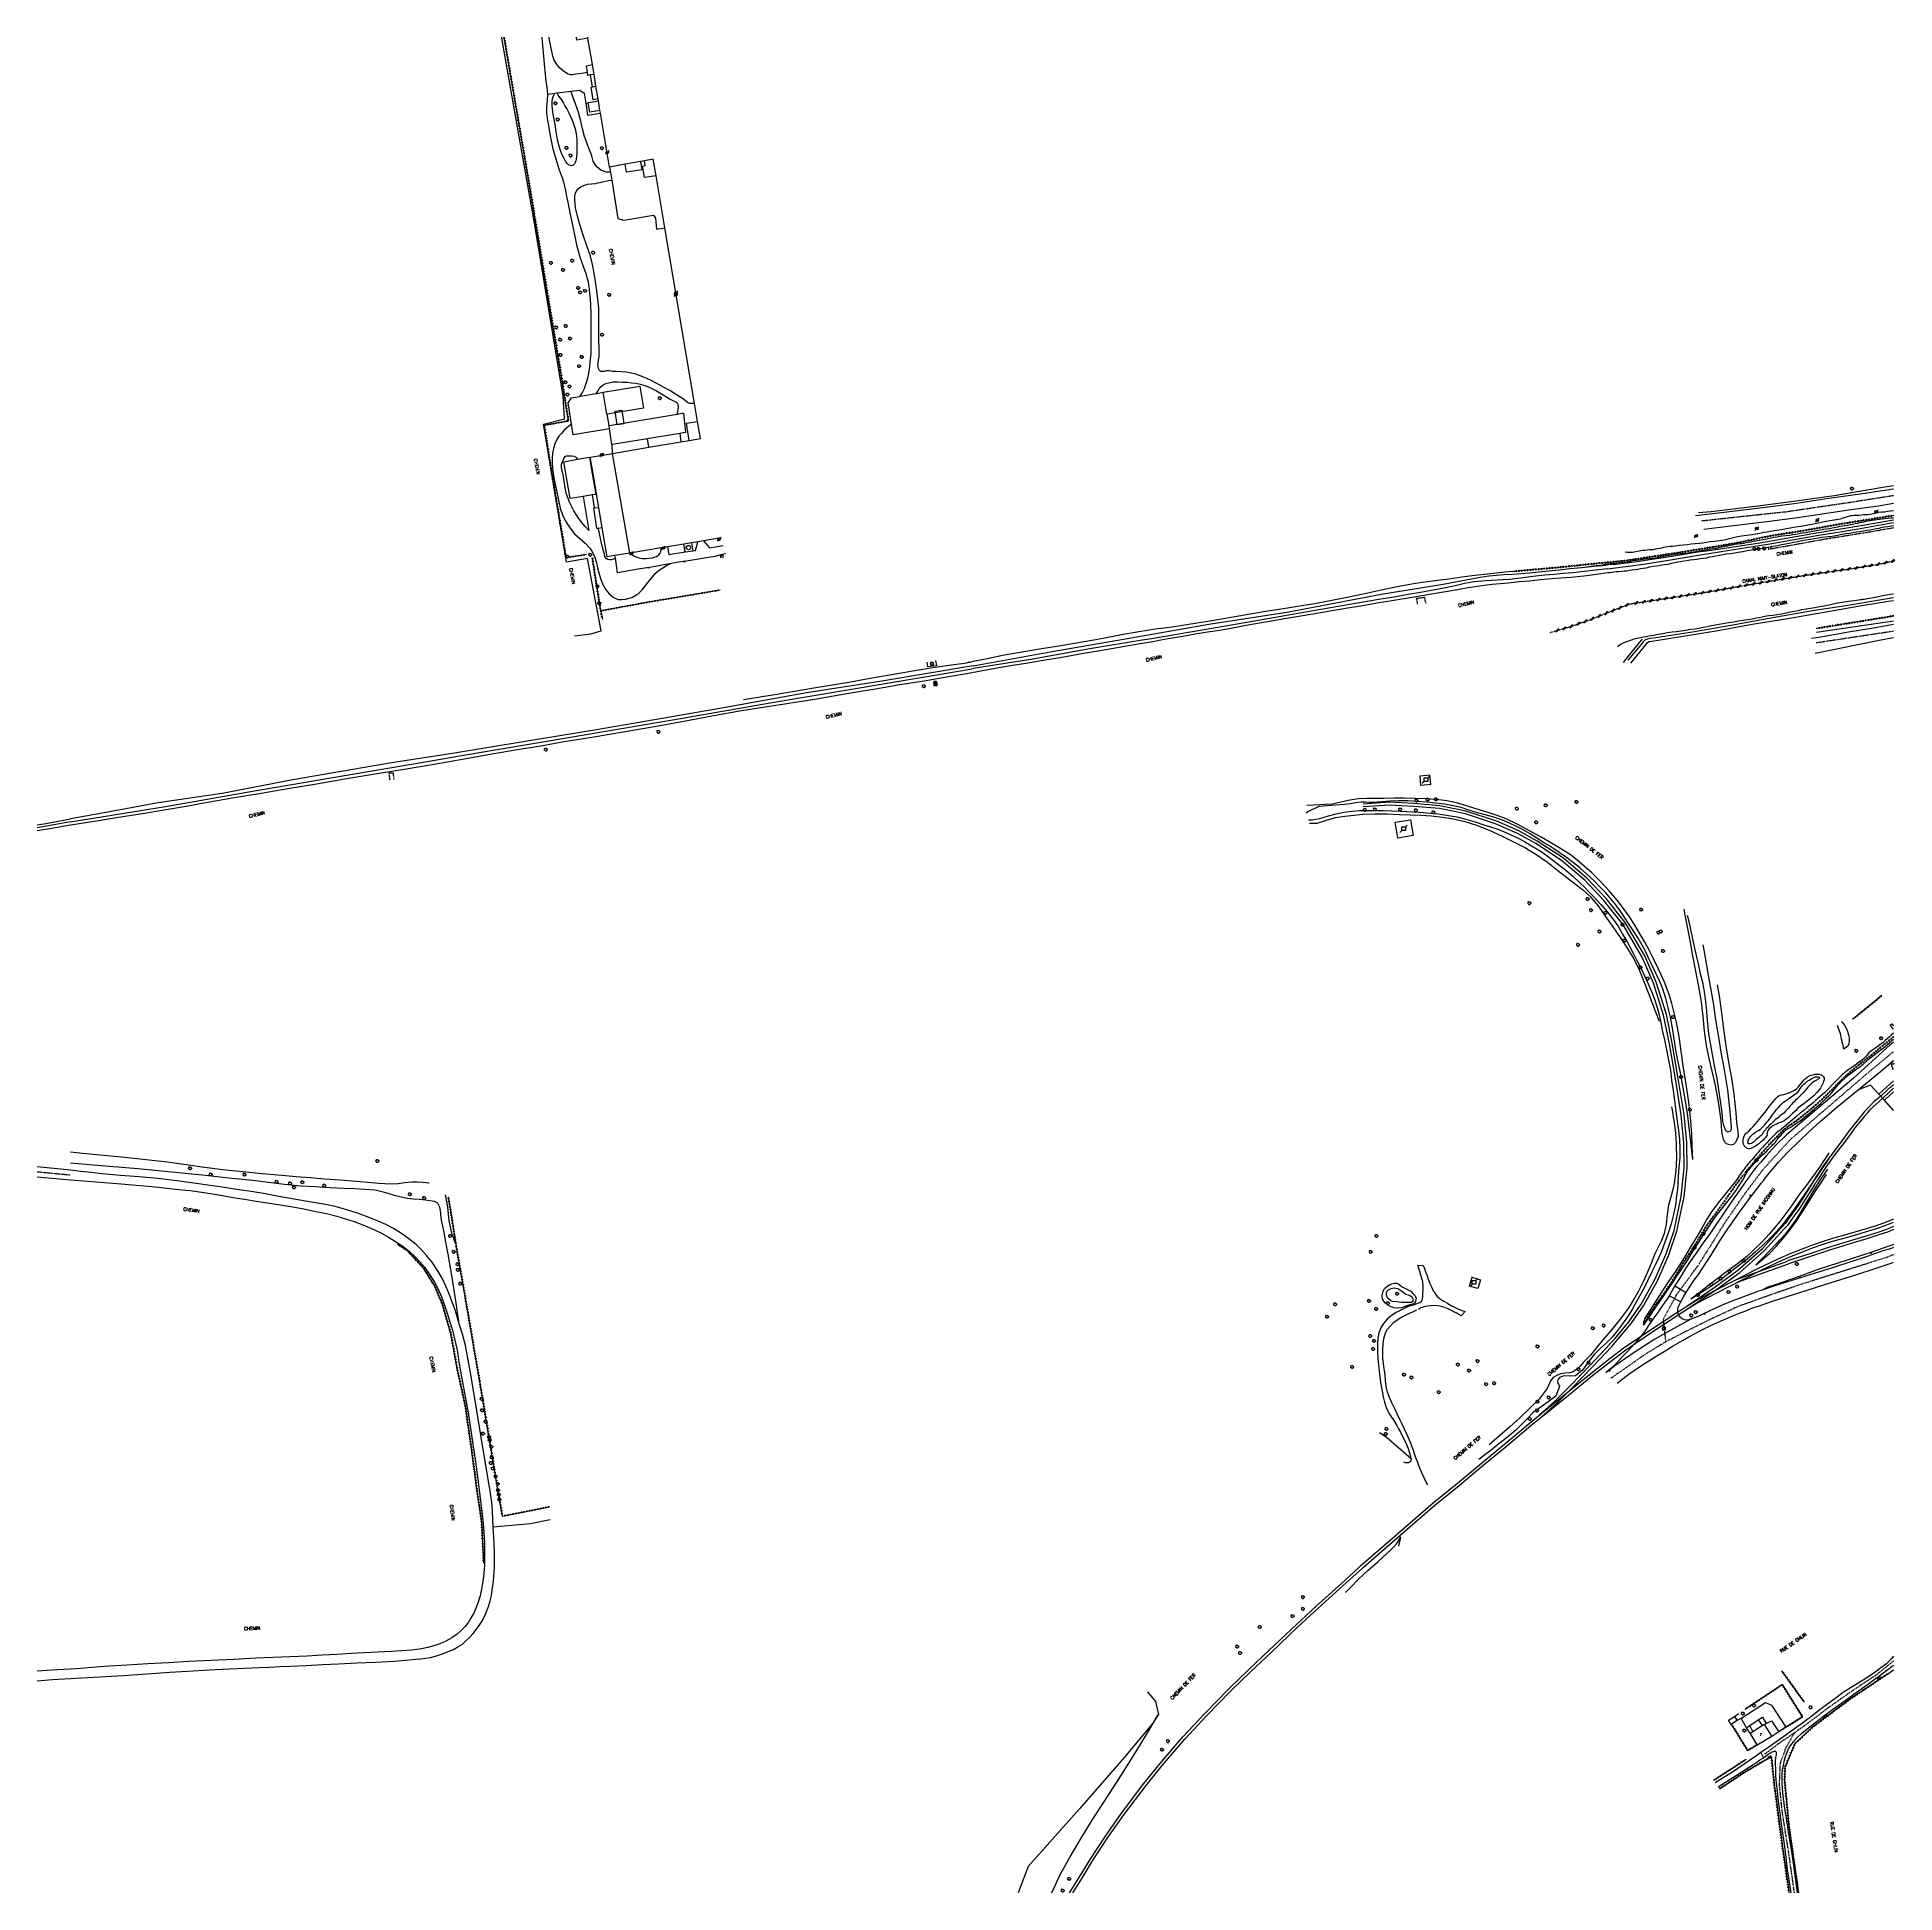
# Model space of a CAD drawing. Header units: millimetres. Extents: x 114000 to 115001, y 129000 to 130000.
import ezdxf
from ezdxf.enums import TextEntityAlignment as Align

# ---------------------------------------------------------------- set-up
doc = ezdxf.new("R2010")
doc.units = ezdxf.units.MM
doc.linetypes.add('DASHED', pattern=[0.75, 0.5, -0.25])
doc.layers.get('0').update_dxf_attribs({"linetype": 'CONTINUOUS'})
for name, color, linetype in [('W0001', 6, 'DASHED'), ('W0004', 5, 'CONTINUOUS'), ('W0006', 2, 'CONTINUOUS'), ('W0008', 7, 'CONTINUOUS'), ('W0010', 4, 'CONTINUOUS'), ('W0014', 7, 'CONTINUOUS'), ('W0017', 7, 'CONTINUOUS'), ('W0071', 7, 'CONTINUOUS'), ('W0101', 7, 'CONTINUOUS'), ('W0104', 1, 'CONTINUOUS'), ('W0112', 1, 'DASHED'), ('W0120', 7, 'CONTINUOUS'), ('W0211', 2, 'CONTINUOUS'), ('W0214', 2, 'CONTINUOUS'), ('W0220', 5, 'DASHED'), ('W0300', 7, 'CONTINUOUS'), ('W0322', 7, 'CONTINUOUS'), ('W0323', 7, 'CONTINUOUS'), ('W0330', 7, 'CONTINUOUS'), ('W0333', 7, 'CONTINUOUS'), ('W0401', 7, 'CONTINUOUS'), ('W0420', 7, 'CONTINUOUS'), ('W0473', 7, 'CONTINUOUS'), ('W0500', 5, 'DASHED'), ('W0510', 5, 'CONTINUOUS'), ('W0600', 7, 'CONTINUOUS'), ('W0700', 7, 'CONTINUOUS'), ('W0985', 4, 'CONTINUOUS'), ('W0989', 7, 'CONTINUOUS'), ('W0991', 7, 'CONTINUOUS')]:
    doc.layers.add(name, color=color, linetype=linetype)
doc.styles.get("Standard").update_dxf_attribs({"font": 'romans.shx', "width": 0.85})

# ---------------------------------------------------------------- blocks, each defined once
blk = doc.blocks.new('T300')
for p, q in [((-0.8, 0.5), (-0.9, 0.3)), ((-0.9, 0.3), (-0.9, 0.2)), ((-0.9, 0.2), (-0.7, 0.1)), ((-0.7, 0.6), (-0.8, 0.5)), ((-0.8, -0.1), (-0.7, 0.1)), ((-0.6, 0.7), (-0.7, 0.6)), ((-0.7, 0.1), (-0.7, 0.1)), ((-0.5, 0.7), (-0.6, 0.7)), ((-0.3, 0.6), (-0.5, 0.7)), ((-0.3, 0.6), (-0.2, 0.7)), ((-0.2, 0.6), (-0.3, 0.6)), ((-0.2, 0.7), (-0.1, 0.8)), ((-0.1, 0.8), (0.1, 0.8)), ((0.1, 0.8), (0.2, 0.7)), ((0.2, 0.7), (0.3, 0.6)), ((0.3, 0.6), (0.4, 0.5)), ((0.5, 0.5), (0.3, 0.5)), ((0.4, 0.5), (0.4, 0.5)), ((0.6, 0.4), (0.5, 0.5)), ((0.6, 0.4), (0.7, 0.3)), ((0.7, 0.3), (0.7, 0.2)), ((0.7, 0.2), (0.7, 0.1)), ((0.7, 0.1), (0.7, -0.2)), ((-0.8, -0.2), (-0.8, -0.1)), ((-0.7, -0.3), (-0.8, -0.2)), ((-0.8, -0.2), (-0.8, -0.2)), ((-0.7, -0.4), (-0.7, -0.3)), ((-0.5, -0.5), (-0.7, -0.4)), ((-0.4, -0.5), (-0.5, -0.5)), ((-0.4, -0.5), (-0.3, -0.5)), ((-0.3, -0.5), (-0.3, -0.4)), ((-0.3, -0.6), (-0.3, -0.5)), ((-0.3, -0.5), (-0.3, -0.5)), ((-0.2, -0.7), (-0.3, -0.6)), ((-0.1, -0.8), (-0.2, -0.7)), ((0.1, -0.8), (-0.1, -0.8)), ((0.2, -0.7), (0.1, -0.8)), ((0.3, -0.5), (0.2, -0.5)), ((0.3, -0.6), (0.2, -0.7)), ((0.2, -0.7), (0.2, -0.7)), ((0.5, -0.4), (0.3, -0.5)), ((0.3, -0.5), (0.3, -0.6)), ((0.3, -0.5), (0.3, -0.5)), ((0.6, -0.3), (0.5, -0.4)), ((0.7, -0.2), (0.6, -0.3)), ((0.6, -0.3), (0.6, -0.3))]:
    blk.add_line(p, q)
blk = doc.blocks.new('T473')
for p, q in [((-0.166667, 0.166667), (0.166667, -0.166667)), ((-0.166667, -0.166667), (0.166667, 0.166667)), ((0.500001, 0.500001), (1.000002, 1.000002)), ((-1.000002, -1.000002), (-0.500001, -0.500001))]:
    blk.add_line(p, q)
blk.add_ellipse((0, 0), major_axis=(0.471405, 0.471405), ratio=1, start_param=5.4977871438, end_param=11.780972451)
blk = doc.blocks.new('T420')
for p, q in [((0.7, 0.7), (-0.8, 0.7)), ((-0.8, 0.7), (-0.8, -0.8)), ((0.7, 0.7), (0.7, -0.8)), ((0.7, -0.8), (-0.8, -0.8))]:
    blk.add_line(p, q)
blk.add_ellipse((0, 0), major_axis=(-0.53, 0.53), ratio=1, start_param=3.926991, end_param=10.210176)
blk = doc.blocks.new('T600')
for p, q in [((-0.999999, 0.999999), (0.999999, 0.999999)), ((-0.999999, -0.999999), (-0.999999, 0.999999)), ((0.999999, 0.999999), (1.999998, 1.999998)), ((0.999999, 0.999999), (0.999999, -0.999999)), ((-0.999999, -0.999999), (-1.999998, -1.999998)), ((0.999999, -0.999999), (-0.999999, -0.999999))]:
    blk.add_line(p, q)
blk = doc.blocks.new('T401')
for p, q in [((-0.3, 0.3), (0, 0.3)), ((-0.3, -0.25), (-0.3, 0.3)), ((-0.3, 0.15), (0, 0.15)), ((-0.3, 0), (0, 0)), ((0, 0.3), (0, -0.25)), ((-0.3, -0.15), (0, -0.15)), ((-0.3, -0.25), (-0.3, -0.3)), ((-0.3, -0.3), (0, -0.3)), ((0, -0.3), (0, -0.25))]:
    blk.add_line(p, q)
blk = doc.blocks.new('t323o')
at = {"color": 0, "linetype": 'Continuous'}
for radius in [0.25, 0.15]:
    blk.add_circle((0, 0), radius, dxfattribs=at)
blk = doc.blocks.new('t322o')
at = {"color": 0, "linetype": 'Continuous'}
for radius in [0.25, 0.15]:
    blk.add_circle((0, 0), radius, dxfattribs=at)
blk = doc.blocks.new('t220o')
at = {"color": 0, "linetype": 'Continuous'}
for p, q in [((-0.25, 0.25), (0.25, 0.25)), ((-0.25, -0.25), (0.25, -0.25))]:
    blk.add_line(p, q, dxfattribs=at)
blk = doc.blocks.new('t500o')
at = {"color": 0, "linetype": 'Continuous'}
for centre, start, end in [((-0.5, 0.625), 216.869898, 323.130102), ((0.5, -0.125), 36.869898, 143.130102), ((0.5, -0.625), 36.869898, 143.130102), ((-0.5, 0.125), 216.869898, 323.130102)]:
    blk.add_arc(centre, 0.625, start, end, dxfattribs=at)

msp = doc.modelspace()

# ---------------------------------------------------------------- linework, layer by layer
at = {"layer": 'W0001'}
for points in [[(115000, 129752.9), (114975.5, 129749), (114941.8, 129744.1), (114896.4, 129739.2)], [(114958.3, 129673.7), (115000, 129680)], [(114877.4, 129297), (114876.1, 129309.2), (114883.2, 129322.4), (114895.2, 129338.7), (114909.5, 129361.6), (114920.8, 129377.9), (114929.4, 129389.4), (114943.8, 129405.3), (114960.5, 129419.8), (114988, 129443.4), (115000, 129453.3)], [(114000, 129388.6), (114018, 129386.9)], [(115000, 129343.9), (114996.3, 129342.4), (114950.5, 129328), (114936.5, 129323.2), (114915.9, 129315.8), (114900.4, 129308.6), (114887.3, 129302.1), (114877.4, 129297)], [(114877.4, 129297), (114866.4, 129290.3), (114854.1, 129281.7), (114847.8, 129277.3)], [(115000, 129124.9), (114990.7, 129117.4), (114978.6, 129109.4), (114965.1, 129099.9), (114952.8, 129090.6), (114946.6, 129086.2)], [(114946.6, 129086.2), (114938, 129080.3), (114930.6, 129074.7)], [(114946.6, 129086.2), (114942, 129078.1), (114938.9, 129069.8), (114938.4, 129058.2), (114940.1, 129042.5), (114943.5, 129021.1), (114946.2, 129001.9), (114946.5, 129000)]]:
    msp.add_lwpolyline(points, dxfattribs=at)
at = {"layer": 'W0004'}
for points in [[(115000, 129349.4), (114988.3, 129345.2), (114970, 129339.3), (114959.5, 129335.9), (114949.2, 129332.2), (114936.8, 129327.9), (114931.8, 129326.3), (114929.3, 129324.8)], [(114890.9, 129309.1), (114881.6, 129304.2), (114871.4, 129298.3), (114860.3, 129291.1), (114850.5, 129284.3), (114846.4, 129281.3)]]:
    msp.add_lwpolyline(points, dxfattribs=at)
at = {"layer": 'W0006'}
msp.add_lwpolyline([(115000, 129685.3), (114991.6, 129684), (114991.6, 129684), (114958.6, 129679.2), (114958.6, 129679.2)], dxfattribs=at)
at = {"layer": 'W0008'}
for points in [[(115000, 129756.4), (114984.6, 129754.1), (114965.2, 129751.3), (114946.5, 129748.6), (114935.2, 129747.1), (114922.1, 129745.4), (114908.8, 129743.8), (114893.4, 129742)], [(114897.8, 129734.8), (114897.8, 129734.8), (114912.4, 129736.7), (114931.8, 129739), (114947.1, 129741), (114959.2, 129742.8), (114977.1, 129745.4), (114991.9, 129747.5), (115000, 129748.9)], [(115000, 129683.4), (114989.3, 129681.6), (114976.8, 129679.5), (114960.9, 129676.7), (114955.9, 129675.9)], [(114957.9, 129668.1), (114957.9, 129668.1), (114992.3, 129675), (114992.3, 129675)], [(114992.3, 129675), (115000, 129676.4)], [(115000, 129458.4), (114998.2, 129456.9), (114978.4, 129439.1), (114942.4, 129408.4), (114936.4, 129402.7), (114931.6, 129397.4), (114928.3, 129393.5), (114926.4, 129391.5)], [(114931.4, 129385.8), (114938, 129393.7), (114943, 129399), (114949.2, 129405.1), (114954.4, 129410.1), (114960.5, 129415.6), (114969.4, 129423.2), (114981, 129432.8), (114993, 129442.6), (114999.9, 129448.4), (115000, 129448.5)], [(114018, 129389.4), (114000, 129391.2)], [(114926.4, 129391.5), (114924.3, 129388.7), (114922.2, 129385.9), (114920.2, 129383), (114917, 129378.5), (114913.8, 129374), (114910.7, 129369.5), (114907.5, 129364.7), (114904.3, 129359.9), (114901, 129355.2), (114897.5, 129350.2), (114894, 129345.3), (114890.5, 129340.3), (114888, 129336.5), (114885.6, 129332.5), (114883.2, 129328.6), (114882.3, 129327.1), (114881.5, 129325.8), (114879.9, 129323), (114879.1, 129321.8), (114878.2, 129320.2), (114875.6, 129316.5), (114873, 129312.8), (114870.4, 129309.1), (114868.1, 129305.8), (114865.8, 129302.4), (114863.3, 129299.2), (114860.4, 129295.7), (114857.3, 129292.3), (114854.1, 129289)], [(114000, 129385.9), (114018, 129384.3)], [(114925, 129323.3), (114920.6, 129321.7), (114916.3, 129320.1), (114912, 129318.4), (114908.1, 129316.8), (114904.2, 129315), (114900.4, 129313.3), (114897.7, 129312), (114895.1, 129310.7), (114892.3, 129309.6), (114891.1, 129309.1), (114890.9, 129309.1), (114889.8, 129308.7), (114888.5, 129308.6), (114887.4, 129308.8), (114886.2, 129309.3), (114885.3, 129310), (114884.5, 129310.9), (114884, 129312.1), (114883.8, 129313.3), (114883.8, 129314), (114883.8, 129314.7), (114884, 129315.4), (114884.3, 129316.4), (114884.9, 129317.4), (114885.4, 129318.4), (114886.9, 129321.2), (114888.4, 129323.5), (114888.5, 129323.8), (114890.2, 129326.4), (114892.5, 129329.9), (114895, 129333.3), (114897.3, 129336.8), (114902, 129344), (114906.5, 129351.3), (114911.2, 129358.4), (114914.1, 129362.6), (114917.1, 129366.8), (114920.1, 129370.9), (114922.5, 129374.1), (114924.9, 129377.4), (114927.4, 129380.6), (114928.7, 129382.4), (114930.1, 129384.1), (114931.4, 129385.8)], [(115000, 129347.8), (114998.4, 129347.1), (114994.3, 129345.9), (114986.3, 129343.1), (114975.9, 129339.7), (114964.2, 129336), (114957.9, 129333.9), (114948.1, 129330.9), (114940, 129328.4), (114934.4, 129326.6)], [(114934.8, 129318.8), (114949.6, 129323.5), (114966.5, 129328.9), (114979.7, 129333.1), (114990.6, 129336.6), (114998.7, 129339.4), (115000, 129339.9)], [(114934.4, 129326.6), (114929.3, 129324.8), (114926.8, 129324), (114925, 129323.3)], [(114886.3, 129297.7), (114889.8, 129299.6), (114893.2, 129301.5), (114896.8, 129303.4), (114902, 129305.9), (114907.2, 129308.3), (114912.6, 129310.6), (114916.5, 129312.2), (114920.4, 129313.7), (114924.3, 129315.2), (114927.8, 129316.4), (114931.3, 129317.6), (114934.8, 129318.8)], [(114851.1, 129274.7), (114853, 129276.1), (114857.5, 129279.5), (114862.1, 129282.7), (114866.8, 129285.8), (114871.6, 129288.8), (114876.4, 129291.8), (114881.4, 129294.7), (114886.3, 129297.7)], [(114854.1, 129289), (114850.9, 129285.7), (114847.7, 129282.5), (114845, 129280.3), (114845, 129280.3)], [(115000, 129127.5), (114998.9, 129126.2), (114996.2, 129123.5), (114993.2, 129121.2), (114990.2, 129119), (114984.5, 129115.1), (114978.6, 129111.6), (114972.9, 129107.9), (114968.4, 129104.6), (114964, 129101.3), (114959.6, 129098), (114955.3, 129094.7), (114951, 129091.5), (114946.6, 129088.3), (114939.7, 129083.3), (114932.8, 129078.5), (114928.6, 129075.6)], [(114948.3, 129000), (114947.6, 129005.4), (114946.4, 129014.8), (114945.1, 129023.2), (114943.7, 129031.7), (114942.3, 129040.2), (114941.7, 129044.2), (114941.1, 129048.2), (114940.6, 129052.3), (114940.2, 129056.2), (114940, 129060.1), (114940.1, 129064), (114940.3, 129066.3), (114940.7, 129068.6), (114941.2, 129070.8), (114941.9, 129073.4), (114942.8, 129075.9), (114943.9, 129078.3), (114945, 129080), (114946.3, 129081.7), (114947.7, 129083.3), (114950.8, 129086.3), (114954.2, 129089), (114957.6, 129091.6), (114962.3, 129095.3), (114967.2, 129098.8), (114972, 129102.3), (114978.7, 129107.1), (114985.5, 129111.9), (114992.2, 129116.8), (114996.2, 129119.8), (115000, 129122.7)], [(114928.6, 129075.6), (114929.9, 129072.7), (114930.9, 129073.5), (114932, 129074.4), (114933.1, 129075.1), (114933.9, 129075.6), (114934.7, 129076), (114935.5, 129076.2), (114936, 129076.3), (114936.4, 129076.3), (114936.7, 129076.2), (114936.9, 129075.9), (114936.9, 129075.5), (114936.9, 129075.1), (114936.8, 129074.4), (114936.6, 129073.6), (114936.5, 129072.9), (114936.3, 129070.9), (114936.3, 129069), (114936.4, 129067), (114936.5, 129063), (114936.9, 129059), (114937.3, 129054.9), (114937.7, 129050.9), (114938.2, 129046.9), (114938.7, 129042.9), (114939.3, 129038.2), (114940, 129033.4), (114940.7, 129028.7), (114941.8, 129020.7), (114942.8, 129012.7), (114944, 129004.7), (114944.7, 129000)]]:
    msp.add_lwpolyline(points, dxfattribs=at)
at = {"layer": 'W0010'}
for points in [[(115000, 129758.2), (114996.5, 129757.7), (114973, 129753.8), (114969.3, 129753), (114946.1, 129749.7), (114928.3, 129747.4), (114901.8, 129744.2), (114895, 129743.6)], [(114854.5, 129663), (114857, 129666.2), (114864.2, 129675)], [(114864.2, 129675), (114864.5, 129675.3), (114864.5, 129675.6)]]:
    msp.add_lwpolyline(points, dxfattribs=at)
at = {"layer": 'W0014'}
for points in [[(115000, 129697.9), (114999, 129697.7), (114974.3, 129693.5), (114956.3, 129690.9), (114934, 129686.9), (114915.5, 129683.5), (114892.8, 129679.6), (114872, 129676.3), (114869.1, 129676), (114867.3, 129675.6), (114866.1, 129675.1), (114866.1, 129675)], [(114873.2, 129675), (114904.5, 129680.1), (114923.8, 129683.6), (114942.1, 129686.6), (114962.7, 129690.1), (114981.9, 129693.6), (114997.3, 129696), (115000, 129696.5)], [(114866.1, 129675), (114865.1, 129674.1), (114864, 129672.7), (114856.9, 129664.2)], [(114858.6, 129662.6), (114863.4, 129668.5), (114866.9, 129673), (114867.5, 129673.7), (114868.4, 129674.3), (114870.9, 129674.6), (114873.2, 129675)]]:
    msp.add_lwpolyline(points, dxfattribs=at)
at = {"layer": 'W0017'}
for points in [[(114271.8, 130000), (114272.1, 129997.5), (114272.6, 129991.6), (114273.1, 129985.7), (114273.6, 129979.8), (114274.1, 129976.3), (114274.5, 129972.8), (114274.9, 129969.3)], [(114296.4, 129981), (114294.3, 129980.6), (114292.1, 129980.3), (114290, 129980), (114289.1, 129979.8), (114288.3, 129979.7), (114287.4, 129979.7), (114286, 129980.1), (114284.7, 129980.9), (114283.5, 129981.7), (114281.4, 129983.5), (114279.7, 129985.6), (114278.4, 129988), (114278.1, 129988.9), (114277.8, 129989.8), (114277.6, 129990.7), (114276, 129998.3), (114275.9, 130000)], [(114274.9, 129969.3), (114278.8, 129969.8), (114279.9, 129969.9), (114283.2, 129970.4), (114287.5, 129970.9), (114292.4, 129971.5)], [(114292.4, 129971.5), (114294.6, 129969.8)], [(114294.6, 129969.8), (114295.5, 129964.5)], [(114295.5, 129964.5), (114296.8, 129964.6)], [(114339.5, 129725.3), (114340.2, 129721.2), (114349.1, 129722.6), (114353.2, 129723.2), (114354.6, 129723.4), (114355.9, 129728.1)], [(114358.9, 129728.6), (114362.2, 129724.8), (114369.5, 129726.1)], [(114312.6, 129711.4), (114311.5, 129719.2), (114311.2, 129720.6)], [(114370.9, 129721.5), (114370.6, 129721.6), (114367.8, 129720.9), (114365, 129720.1), (114358.5, 129719.1), (114352, 129718), (114345.5, 129717), (114341, 129716.2), (114340.6, 129716.1), (114335.8, 129715.3), (114330.9, 129714.4), (114324.8, 129713.4), (114318.7, 129712.4), (114312.6, 129711.4)], [(114319.2, 129722), (114320.3, 129721.2), (114321.4, 129720.5), (114322.5, 129719.9), (114324.3, 129719.4), (114326.1, 129719.1), (114328, 129719.1), (114329.7, 129719.2), (114331.4, 129719.4), (114333, 129719.9), (114333.7, 129720.2), (114334.3, 129720.6), (114334.9, 129721), (114335.4, 129721.7), (114335.8, 129722.4), (114336, 129723.1), (114336.1, 129723.7), (114336.1, 129724.2), (114336.1, 129724.8)], [(114928.6, 129075.6), (114925.8, 129073.7), (114919.5, 129069.4), (114913.2, 129065.1), (114906.8, 129061), (114904, 129059.2)], [(114905.5, 129057.1), (114905.6, 129057.2), (114912, 129061.3), (114918.4, 129065.3), (114924.7, 129069.4), (114926.4, 129070.5), (114928.1, 129071.6), (114929.9, 129072.7)]]:
    msp.add_lwpolyline(points, dxfattribs=at)
at = {"layer": 'W0071'}
for points in [[(114274.9, 129969.3), (114274.7, 129965.9), (114274.4, 129962.5), (114274.4, 129959), (114274.7, 129956.1), (114275.2, 129953.2), (114275.8, 129950.3), (114276.4, 129946.8), (114277.1, 129943.4), (114277.8, 129939.9), (114278.8, 129936.2), (114279.9, 129932.6), (114281.1, 129929), (114281.9, 129926.6), (114282.8, 129924.3), (114283.6, 129921.9), (114284.1, 129919.7), (114284.6, 129917.3), (114285, 129915), (114286, 129910.2), (114287, 129905.3), (114288, 129900.4), (114289.3, 129894.3), (114290.6, 129888.1), (114292.2, 129882.1), (114293.8, 129877.4), (114295.5, 129872.7), (114296.8, 129867.9), (114297.4, 129864.1), (114297.8, 129860.2), (114298, 129856.3), (114298.3, 129850.7), (114298.3, 129845.1), (114298.3, 129839.5), (114298.3, 129834.5), (114298.2, 129829.5), (114297.8, 129824.6), (114297.4, 129821.1), (114296.8, 129817.7), (114296, 129814.3), (114295.3, 129812.3), (114294.6, 129810.4), (114293.7, 129808.6), (114293.2, 129807.9), (114292.7, 129807.1), (114292.2, 129806.4)], [(114279.9, 129969.9), (114281.1, 129968.1), (114282.4, 129966.3), (114283.5, 129964.4), (114284.5, 129962.7), (114285.5, 129961), (114286.4, 129959.2), (114287.3, 129957.3), (114288.2, 129955.3), (114289, 129953.3), (114289.8, 129950.6), (114290.3, 129947.9), (114290.7, 129945.1), (114290.8, 129943), (114290.8, 129940.9), (114290.8, 129938.8), (114290.7, 129937.2), (114290.6, 129935.7), (114290.4, 129934.2), (114290.2, 129933.3), (114289.9, 129932.4), (114289.5, 129931.7), (114289.1, 129931.3), (114288.5, 129930.9), (114287.9, 129930.7), (114287.4, 129930.8), (114286.9, 129931), (114286.3, 129931.2), (114285.4, 129932), (114284.7, 129933.1), (114284.1, 129934.2), (114283, 129936.2), (114282.1, 129938.3), (114281.4, 129940.5), (114280.3, 129944.6), (114279.6, 129948.9), (114279, 129953.1), (114278.5, 129955.8), (114278, 129958.5), (114277.7, 129961.2), (114277.5, 129963.1), (114277.4, 129965), (114277.6, 129966.9), (114277.9, 129967.9), (114278.4, 129968.8), (114278.8, 129969.8)], [(114308.8, 129927.1), (114308.1, 129927.2), (114307.3, 129927.2), (114306.6, 129927.3), (114305.6, 129927.6), (114304.6, 129927.9), (114303.6, 129928.4), (114302.5, 129929.2), (114301.5, 129930.2), (114300.6, 129931.3), (114299.6, 129933.2), (114298.9, 129935.4), (114298.2, 129937.5), (114297.1, 129940.5), (114295.9, 129943.5), (114294.8, 129946.5), (114293.8, 129950.6), (114292.8, 129954.8), (114291.8, 129958.9), (114290.9, 129961.5), (114290, 129964.1), (114289, 129966.7), (114288.5, 129968.1), (114288, 129969.5), (114287.5, 129970.9)], [(114354.1, 129802.6), (114353.2, 129802.6), (114352.4, 129802.6), (114351.6, 129802.6), (114350.4, 129803.2), (114349.3, 129804), (114348.2, 129804.9), (114344.5, 129807.2), (114340.8, 129809.5), (114337.1, 129811.6), (114333.8, 129813.4), (114330.5, 129815.1), (114327.1, 129816.6), (114324.8, 129817.5), (114322.5, 129818.4), (114320.2, 129819), (114317.4, 129819.5), (114314.6, 129819.7), (114311.8, 129819.8), (114310, 129819.9), (114308.2, 129820.1), (114306.4, 129820.1), (114305.4, 129819.9), (114304.3, 129819.8), (114303.4, 129819.9), (114303, 129820.3), (114302.7, 129820.8), (114302.4, 129821.4), (114302, 129823.4), (114302.4, 129825.8), (114302.8, 129828.1), (114302.8, 129832.2), (114302.6, 129836.3), (114302.5, 129840.3), (114302.5, 129844.9), (114302.6, 129849.4), (114302.5, 129853.9), (114302.1, 129858.7), (114301.5, 129863.5), (114300.8, 129868.3), (114300, 129872.8), (114299.1, 129877.4), (114298, 129881.9), (114296.2, 129887.6), (114294.2, 129893.3), (114292.4, 129899), (114291.1, 129903.5), (114290, 129908), (114289.7, 129912.5), (114289.7, 129914), (114289.8, 129915.5), (114290.3, 129916.9), (114291.4, 129918.2), (114292.9, 129919.3), (114294.5, 129920.1), (114296.5, 129920.7), (114298.6, 129921), (114300.7, 129921.2), (114302, 129921.5), (114303.3, 129921.7), (114304.5, 129922), (114306.2, 129922.3), (114307.8, 129922.7), (114309.5, 129923)], [(114301.2, 129808), (114302, 129809.3), (114302.8, 129810.5), (114303.7, 129811.6), (114305, 129812.6), (114306.4, 129813.3), (114307.9, 129813.8), (114310.3, 129814.2), (114312.9, 129814.2), (114315.4, 129814.1), (114317.8, 129814), (114320.2, 129813.8), (114322.5, 129813.5), (114324.9, 129813), (114327.3, 129812.2), (114329.7, 129811.3), (114333.6, 129809.4), (114337.3, 129807.2), (114341, 129804.9), (114342.5, 129804.2), (114344, 129803.5), (114345, 129802.5), (114345.2, 129801.9), (114345.3, 129801.3), (114345.3, 129800.7), (114345.3, 129800.1), (114345.2, 129799.6), (114345.2, 129799), (114345, 129798.3), (114344.8, 129797.5), (114344.7, 129796.8)], [(114287.9, 129791.4), (114286.5, 129790.3), (114285.1, 129789.2), (114283.8, 129788), (114282.4, 129786.5), (114281.1, 129784.9), (114280, 129783.2), (114278.9, 129780.9), (114278.1, 129778.4), (114277.6, 129775.8), (114277.4, 129773.2), (114277.4, 129770.4), (114277.6, 129767.7), (114278.1, 129763.4), (114279.1, 129759.1), (114280, 129754.9), (114280.9, 129750.5), (114281.8, 129746.2), (114283.2, 129742.1), (114285, 129738.6), (114287.1, 129735.4), (114289.5, 129732.3), (114292.3, 129729.8), (114295.2, 129727.4), (114297.8, 129724.7), (114298.8, 129723), (114299.8, 129721.1), (114300.6, 129719.2), (114301.4, 129716.7), (114301.9, 129714), (114302.5, 129711.4), (114303.5, 129708.2), (114304.7, 129705), (114306.3, 129702.2), (114308.2, 129700), (114310.5, 129698.1), (114313, 129697), (114314.9, 129696.9), (114317, 129697.1), (114318.9, 129697.6), (114320.8, 129698.3), (114322.5, 129699.3), (114324.2, 129700.3), (114325.9, 129702.1), (114327.5, 129704.1), (114329, 129706.1), (114331, 129708.5), (114333, 129710.9), (114335.2, 129713), (114337.1, 129714.1), (114339, 129715.2), (114341, 129716.2)], [(114297.2, 129734.1), (114295.3, 129736.3), (114293.4, 129738.5), (114291.7, 129740.7), (114290.4, 129742.7), (114289.2, 129744.8), (114288.1, 129746.9), (114287, 129749.1), (114286.1, 129751.4), (114285.2, 129753.7), (114284.4, 129757.2), (114283.9, 129760.8), (114283.4, 129764.4), (114282.9, 129766.2), (114282.5, 129768.1), (114282.5, 129769.9), (114282.8, 129770.7), (114283.1, 129771.6), (114283.5, 129772.4), (114283.7, 129772.9), (114284, 129773.5), (114284.4, 129774), (114285.1, 129774.3), (114286, 129774.4), (114286.9, 129774.4), (114288, 129774.4), (114289.1, 129774.2), (114290, 129773.8), (114290.4, 129773.4), (114290.7, 129772.9), (114291.1, 129772.5)], [(114294.1, 129752.5), (114297.2, 129734.1)], [(114294.5, 129751.8), (114294.5, 129751.8)], [(114300.2, 129746.3), (114299.2, 129753.3)], [(115000, 129739.7), (114984.5, 129737.1), (114959.6, 129732.8), (114928, 129727.4), (114901.9, 129723.4), (114894.6, 129722.4), (114880.6, 129720.1), (114861.8, 129717.2), (114850.6, 129715.8), (114847.9, 129715.8), (114845.2, 129715.5)], [(114845.9, 129713.4), (114850.3, 129714.1), (114865.3, 129716), (114877.7, 129717.9), (114897.1, 129721.2), (114915.1, 129724), (114933.4, 129727), (114959.8, 129731.7), (114980, 129734.9), (114997.8, 129738.1), (115000, 129738.5)], [(114311.5, 129719.2), (114310.8, 129718.8), (114310.1, 129718.5), (114309.4, 129718.3), (114308.4, 129718.4), (114307.4, 129718.6), (114306.6, 129719.1), (114305.9, 129720.1), (114305.6, 129721.4), (114305.2, 129722.7), (114304.5, 129725), (114304, 129727.4), (114303.5, 129729.8), (114303.1, 129731.7), (114302.7, 129733.5), (114302.2, 129735.3)], [(114582.1, 129675), (114582.2, 129675), (114631.1, 129683.6), (114674.2, 129690.4), (114724, 129699.8), (114757.5, 129705.2), (114767.8, 129707.2), (114772.6, 129708.1), (114777.3, 129709), (114782.1, 129709.7), (114786.2, 129710.1), (114790.3, 129710.4), (114794.5, 129710.7), (114799.3, 129711), (114804, 129711.4), (114808.8, 129711.9), (114814.4, 129712.4), (114820.1, 129713), (114825.7, 129713.6), (114832.2, 129714.2), (114838.7, 129714.9), (114845.2, 129715.5)], [(114845.9, 129713.4), (114839.7, 129712.7), (114833.4, 129712), (114827.2, 129711.4), (114822.2, 129710.9), (114817.2, 129710.5), (114812.2, 129710), (114805.8, 129709.3), (114799.3, 129708.5), (114792.9, 129707.8), (114786.6, 129707.4), (114780.4, 129707), (114774.1, 129706.4), (114769, 129705.5), (114763.9, 129704.3), (114758.7, 129703.3), (114752, 129702), (114745.2, 129700.8), (114738.5, 129699.6), (114731.1, 129698.3), (114723.8, 129697.1), (114716.4, 129695.8), (114686.4, 129690.6), (114656.8, 129685.4), (114628.6, 129680.7), (114599.2, 129675.6), (114595.3, 129675)], [(114595.3, 129675), (114567, 129670.3), (114535.3, 129664.6), (114504.2, 129659.7)], [(114504.3, 129661.3), (114545.8, 129668.7), (114582.1, 129675)], [(114504.3, 129661.3), (114455.1, 129653), (114414.5, 129646.6), (114372.8, 129639.1), (114337.8, 129633.1), (114300.3, 129626.6), (114262.9, 129620.4), (114223.8, 129613.9), (114190.9, 129609), (114137.8, 129599.7), (114099.6, 129592.4), (114065.2, 129587.3), (114034.1, 129581.6), (114018, 129578.8)], [(114018, 129577.1), (114070.3, 129585.6), (114112.9, 129593.2), (114158.2, 129600.8), (114209.1, 129609.4), (114231.8, 129613.5), (114286.2, 129622.6), (114346.6, 129632.9), (114394.9, 129641.2), (114498.5, 129658.7), (114504.2, 129659.7)], [(114000, 129575.5), (114004.6, 129576.3), (114018, 129578.8)], [(114018, 129577.1), (114012.1, 129576.1), (114000, 129573.9)], [(114225.4, 129313.6), (114223.8, 129317.9), (114222.2, 129322.3), (114220.4, 129326.6), (114218.1, 129331.2), (114215.5, 129335.8), (114212.6, 129340), (114210, 129343.3), (114207.1, 129346.5), (114204.1, 129349.4), (114200.3, 129352.5), (114196.2, 129355.4), (114192, 129358), (114187.9, 129360.1), (114183.7, 129362), (114179.3, 129363.8), (114173.2, 129366.1), (114166.9, 129368.1), (114160.6, 129369.8), (114155.3, 129370.9), (114149.9, 129371.8), (114144.5, 129372.7), (114137.4, 129374), (114130.2, 129375.3), (114123.1, 129376.6), (114115.3, 129377.9), (114107.5, 129379.1), (114099.7, 129380.2), (114088.2, 129381.9), (114076.6, 129383.5), (114065, 129384.9), (114055, 129385.8), (114044.9, 129386.6), (114034.8, 129387.5), (114029.2, 129388.1), (114023.6, 129388.8), (114018, 129389.4)], [(114018, 129384.3), (114027.1, 129383.6), (114036.1, 129382.8), (114045.2, 129382.1), (114053.4, 129381.3), (114061.7, 129380.6), (114069.9, 129379.7), (114076.2, 129379.1), (114082.5, 129378.4), (114088.8, 129377.6), (114094.4, 129376.7), (114100, 129375.7), (114105.5, 129374.8), (114111.7, 129373.8), (114117.9, 129372.8), (114124.1, 129371.8), (114131, 129370.7), (114137.8, 129369.6), (114144.6, 129368.4), (114150.2, 129367.2), (114155.8, 129366), (114161.4, 129364.6), (114166.1, 129363.2), (114170.8, 129361.7), (114175.4, 129360), (114180.1, 129358), (114184.7, 129355.8), (114189.2, 129353.3), (114193.1, 129351), (114197, 129348.5), (114200.6, 129345.7), (114203.5, 129343), (114206.2, 129340.1), (114208.8, 129337), (114211.4, 129333.3), (114213.8, 129329.4), (114216, 129325.3), (114217.8, 129321.1), (114219.5, 129316.7), (114220.9, 129312.3), (114222.4, 129307.8), (114223.7, 129303.2), (114224.9, 129298.6), (114226.2, 129292.4), (114227.2, 129286.2), (114228.3, 129280)], [(114738.9, 129316.1), (114740.1, 129316.5), (114741.4, 129316.9), (114742.6, 129317.3), (114743.7, 129317.7), (114744.8, 129318.2), (114745.7, 129318.8), (114746.3, 129320), (114746.4, 129321.5), (114746.5, 129323), (114746.6, 129325.1), (114746.6, 129327.1), (114746.4, 129329.2), (114746, 129331), (114745.4, 129332.9), (114744.8, 129334.8), (114744.5, 129335.9), (114744.1, 129337.1), (114743.8, 129338.2), (114746.6, 129338.1), (114747.3, 129336.4), (114747.9, 129334.7), (114748.6, 129333), (114749.4, 129330.7), (114750.3, 129328.4), (114751.3, 129326.2), (114752.1, 129324.5), (114753.1, 129322.9), (114754.2, 129321.4), (114755.9, 129320), (114757.8, 129318.8), (114759.7, 129317.7), (114761.6, 129316.6), (114763.5, 129315.6), (114765.4, 129314.7), (114766.7, 129314.1), (114768, 129313.7), (114769.3, 129313.2), (114767.1, 129311), (114765.9, 129311.7), (114764.8, 129312.3), (114763.6, 129312.9), (114761.9, 129313.8), (114760.2, 129314.7), (114758.4, 129315.4), (114757.1, 129315.8), (114755.8, 129316.1), (114754.4, 129316.4), (114752.6, 129316.5), (114750.8, 129316.4), (114749, 129316.2), (114748, 129316), (114747, 129315.8), (114746.1, 129315.5), (114745.3, 129315.2), (114744.6, 129314.8), (114743.9, 129314.4)], [(114233.4, 129280.3), (114232.5, 129285.2), (114231.7, 129290.1), (114230.7, 129294.9), (114229.1, 129301.1), (114227.4, 129306.7), (114227.2, 129307.4), (114225.6, 129312.9), (114225.4, 129313.6)], [(114225.6, 129312.9), (114225.6, 129313)], [(114738.9, 129316.1), (114735.7, 129314.5), (114732.5, 129313), (114729.6, 129311.1), (114727.3, 129309.1), (114725.3, 129306.9), (114723.8, 129304.5), (114722.8, 129301.7), (114722.3, 129298.7), (114722.1, 129295.7), (114722, 129291.9), (114722.3, 129288.2), (114722.6, 129284.4), (114723.1, 129279.7), (114723.7, 129275), (114724.6, 129270.3), (114725.1, 129267.3), (114725.8, 129264.4), (114726.7, 129261.5), (114728.3, 129258.2), (114730.4, 129255), (114732.4, 129251.8), (114733.4, 129250), (114734.4, 129248.2), (114735.4, 129246.3), (114737.1, 129242.9), (114738.6, 129239.5), (114739.6, 129235.9), (114739.9, 129234.8), (114740.1, 129233.8), (114740, 129232.9), (114739.7, 129232.5), (114739.2, 129232), (114738.7, 129231.8), (114738, 129231.7), (114737.1, 129231.8), (114736.3, 129232)], [(114749.1, 129219.8), (114748.3, 129221.4), (114747.2, 129223.6), (114746.1, 129225.9), (114744.9, 129228.9), (114743.8, 129231.9), (114742.6, 129235), (114741.4, 129238.4), (114740.1, 129241.8), (114738.8, 129245.2), (114737.7, 129247.6), (114736.6, 129249.9), (114735.5, 129252.2), (114734.1, 129255.1), (114732.6, 129258.1), (114731.2, 129261.1), (114729.8, 129264), (114728.5, 129266.9), (114727.4, 129269.8), (114726.8, 129272.9), (114726.4, 129276), (114726.1, 129279.2), (114725.5, 129283.6), (114725, 129288.1), (114724.9, 129292.6), (114725.1, 129295.7), (114725.4, 129298.8), (114726.3, 129301.7), (114727.5, 129303.7), (114729, 129305.6), (114730.7, 129307.3), (114732.6, 129308.8), (114734.7, 129310), (114736.8, 129311.2), (114738.9, 129312.2), (114741.1, 129313.1), (114743.2, 129314.1)], [(114228.3, 129280), (114232.1, 129258.6), (114236.1, 129232.3), (114237.6, 129221.5)], [(114243.2, 129221.6), (114239.2, 129245.6), (114235.5, 129268.5), (114233.4, 129280.3)], [(114237.6, 129221.5), (114238.3, 129215.7), (114239, 129209.9), (114239.7, 129204), (114240.2, 129199.1), (114240.6, 129194.2), (114240.9, 129189.2), (114241, 129184.8), (114241, 129180.5), (114240.9, 129176.1), (114240.8, 129175)], [(114246.3, 129175), (114246.4, 129177), (114246.4, 129180.3), (114246.4, 129183.6), (114246.2, 129187.8), (114246, 129192), (114245.7, 129196.3), (114245.7, 129197.3), (114245.5, 129201), (114245.3, 129205.8), (114244.9, 129210.6), (114244.4, 129214.2), (114243.8, 129217.9), (114243.2, 129221.6)], [(114240.8, 129175), (114240.6, 129171.9), (114240.1, 129167.7), (114239.4, 129163.6), (114238.6, 129160.1), (114237.6, 129156.7), (114236.4, 129153.4), (114235.2, 129150.8), (114233.8, 129148.3), (114232.3, 129145.9), (114230.5, 129143.5), (114228.5, 129141.4), (114226.3, 129139.4), (114223.4, 129137.4), (114220.2, 129135.6), (114216.9, 129134.2), (114213.7, 129133.1), (114210.4, 129132.2), (114207.1, 129131.5), (114201.7, 129130.7), (114196.2, 129130.4), (114190.8, 129130.1), (114183.6, 129129.7), (114176.5, 129129.3), (114169.4, 129129), (114161.4, 129128.5), (114153.5, 129128.1), (114145.5, 129127.6), (114136.3, 129127.2), (114127, 129126.8), (114117.8, 129126.5)], [(114119.6, 129121.4), (114125.2, 129121.6), (114130.8, 129121.9), (114136.4, 129122.1), (114145, 129122.6), (114153.7, 129123), (114162.3, 129123.4), (114172.3, 129123.9), (114182.3, 129124.3), (114192.3, 129124.9), (114196.3, 129125.2), (114200.2, 129125.5), (114204.2, 129125.9), (114206.7, 129126.1), (114209.3, 129126.4), (114211.9, 129126.9), (114215.2, 129127.7), (114218.4, 129128.8), (114221.5, 129130), (114224.2, 129131.2), (114226.7, 129132.6), (114229.1, 129134.1), (114231.1, 129135.9), (114233, 129137.8), (114234.8, 129139.8), (114236.5, 129141.9), (114238.2, 129144.1), (114239.6, 129146.3), (114241, 129148.9), (114242.1, 129151.6), (114243.1, 129154.4), (114244, 129157.3), (114244.7, 129160.3), (114245.2, 129163.3), (114245.7, 129166.7), (114246, 129170.2), (114246.2, 129173.7), (114246.3, 129175)], [(114117.8, 129126.5), (114105.8, 129125.8), (114093.8, 129125.2), (114081.7, 129124.6), (114070.7, 129124), (114059.6, 129123.4), (114048.5, 129122.7), (114035.9, 129121.9), (114023.3, 129120.9), (114018, 129120.6)], [(114018, 129120.6), (114010.7, 129120.1), (114000, 129119.4)], [(114018, 129115.5), (114020.9, 129115.7), (114033.7, 129116.4), (114046.4, 129117.2), (114059, 129118.1), (114071.5, 129118.9), (114084.1, 129119.7), (114095.9, 129120.3), (114107.7, 129120.9), (114119.6, 129121.4)], [(114000, 129114.2), (114008.2, 129114.9), (114018, 129115.5)]]:
    msp.add_lwpolyline(points, dxfattribs=at)
at = {"layer": 'W0101'}
msp.add_lwpolyline([(114368.3, 129730.2), (114358.9, 129728.6), (114355.9, 129728.1), (114352.5, 129727.5), (114348.4, 129726.8), (114339.5, 129725.3), (114336.1, 129724.8), (114319.2, 129722), (114310, 129775.6), (114329.5, 129779), (114346.8, 129781.9), (114351.3, 129782.7), (114357.3, 129783.7), (114355.7, 129792.9), (114354.1, 129802.6), (114338.1, 129897.2), (114333.4, 129925.3), (114331.9, 129934.2), (114327.2, 129933.4), (114325.1, 129933), (114316.8, 129931.5), (114308.4, 129930), (114303.5, 129959), (114303.2, 129960.5), (114302.4, 129965.7), (114302.2, 129966.7), (114301, 129973.6), (114300, 129979.9), (114299.1, 129985.2), (114296.7, 129999.5), (114296.6, 130000)], dxfattribs=at)
msp.add_lwpolyline([(114934.4, 129084.3), (114926.6, 129079.5), (114926.5, 129079.7), (114922.8, 129086), (114924.2, 129086.9), (114929.2, 129090.1), (114930.3, 129090.9), (114930.4, 129090.7)], close=True, dxfattribs=at)
at = {"layer": 'W0104'}
for points in [[(114296.7, 129999.5), (114290.8, 129998.4), (114290.5, 130000)], [(114300, 129979.9), (114298.1, 129979.6), (114296.7, 129979.4), (114296.4, 129981), (114295.9, 129984.6), (114299.1, 129985.2)], [(114299.1, 129973.2), (114298.1, 129979.6)], [(114302.2, 129966.7), (114299.5, 129966.2), (114298.4, 129973), (114299.1, 129973.2), (114301, 129973.6)], [(114303.2, 129960.5), (114297.7, 129959.6), (114296.8, 129964.6), (114296.8, 129964.8), (114302.4, 129965.7)], [(114325.1, 129933), (114325.8, 129928.5), (114317.5, 129927.2), (114316.8, 129931.5)], [(114333.4, 129925.3), (114327.2, 129924.3), (114326.1, 129930.5), (114327.5, 129930.8), (114327.2, 129933.4)], [(114351.3, 129782.7), (114349.8, 129792), (114355.7, 129792.9)], [(114329.5, 129779), (114328.8, 129783.5)], [(114346.2, 129786.4), (114346.8, 129781.9)], [(114297.7, 129772.8), (114298.1, 129772.8)], [(114319.2, 129722), (114311.2, 129720.6), (114307, 129719.9), (114304.4, 129735.6), (114302.5, 129746.6), (114298.9, 129768), (114298.1, 129772.8), (114298, 129773.6), (114310, 129775.6)], [(114298.9, 129768), (114298.5, 129767.9)], [(114304.4, 129735.6), (114302.2, 129735.3), (114301.5, 129735.2), (114299.9, 129746.3), (114300.2, 129746.3), (114302.5, 129746.6)], [(115000, 129465.5), (114998.3, 129467.6), (114999.1, 129468.3)], [(114999.1, 129468.3), (115000, 129467.2)], [(114914.3, 129095.1), (114916.6, 129096.7)], [(114917.8, 129094), (114915.8, 129092.8)], [(114922.8, 129086), (114920.8, 129089), (114922.6, 129090.1)], [(114924.2, 129086.9), (114922.6, 129090.1), (114927.2, 129093.3), (114929.2, 129090.1)], [(114927.2, 129093.3), (114929.5, 129094.6), (114931.5, 129091.3)], [(114930.4, 129090.7), (114931.5, 129091.3), (114934.3, 129092.7), (114938.2, 129086.8), (114934.4, 129084.3)]]:
    msp.add_lwpolyline(points, dxfattribs=at)
for points in [[(114304.9, 129808.6), (114324.7, 129812), (114326.7, 129800), (114307.1, 129796.8), (114306.8, 129796.8)], [(114308.2, 129790.8), (114344.7, 129796.8), (114347.5, 129797.3), (114348.1, 129797.4), (114349.2, 129786.9), (114346.2, 129786.4), (114328.8, 129783.5), (114309.7, 129780.4), (114309.6, 129780.4), (114308.4, 129789)], [(114314.9, 129799), (114316, 129791.7), (114312.5, 129791.1), (114311.4, 129798.5)], [(114287.1, 129751.3), (114283.7, 129771.2), (114291.1, 129772.5), (114297.6, 129773.6), (114297.7, 129772.8), (114298.5, 129767.9), (114300.9, 129753.6), (114299.2, 129753.3), (114294.1, 129752.5)], [(114350.5, 129726.1), (114351.2, 129726.1), (114351.8, 129725.7), (114352, 129725.1), (114351.9, 129724.4), (114351.4, 129723.9), (114350.8, 129723.7), (114350.2, 129724), (114349.7, 129724.5), (114349.7, 129725.1), (114350, 129725.7)], [(114915.8, 129092.8), (114912.7, 129090.9), (114912.5, 129090.8), (114911.1, 129093.1), (114914.3, 129095.1)]]:
    msp.add_lwpolyline(points, close=True, dxfattribs=at)
at = {"layer": 'W0112'}
for points in [[(115000, 129735.5), (114985.6, 129733), (114960.8, 129729), (114933.8, 129724.1)], [(114743.7, 129694.2), (114743.2, 129697.6), (114747.3, 129698.2), (114748, 129694.9)], [(114982.3, 129696.9), (114983.5, 129697.1)], [(114190.1, 129599.6), (114189.6, 129603.5), (114191.7, 129603.6), (114191.8, 129602.4), (114192.2, 129600)]]:
    msp.add_lwpolyline(points, dxfattribs=at)
at = {"layer": 'W0120'}
msp.add_lwpolyline([(114932.9, 129723.8), (114932.7, 129725.1), (114933.9, 129725.3), (114933.8, 129724.1)], dxfattribs=at)
at = {"layer": 'W0211'}
for points in [[(114834.8, 129714.6), (114837.3, 129714.9), (114839.8, 129715.2), (114842.3, 129715.5), (114843.9, 129715.8), (114845.6, 129716.1), (114847.3, 129716.3), (114848.6, 129716.5), (114849.9, 129716.6), (114851.2, 129716.7), (114852.8, 129716.9), (114854.3, 129717), (114855.9, 129717.2), (114857.8, 129717.5), (114859.7, 129717.9), (114861.6, 129718.2), (114864, 129718.5), (114866.3, 129718.8), (114868.6, 129719.1), (114870.2, 129719.3), (114871.8, 129719.5), (114873.5, 129719.8), (114875.3, 129720.1), (114877.1, 129720.5), (114879, 129720.8), (114880.7, 129721), (114882.4, 129721.3), (114884.1, 129721.5), (114885.8, 129721.7), (114887.6, 129721.9), (114889.3, 129722.1), (114891.3, 129722.5), (114893.3, 129722.8), (114895.3, 129723.2), (114897.1, 129723.5), (114898.9, 129723.8), (114900.7, 129724.1), (114902.7, 129724.4), (114904.7, 129724.7), (114906.6, 129725.1), (114907.6, 129725.3), (114908.5, 129725.5), (114909.4, 129725.7), (114910.7, 129725.9), (114912, 129726.2), (114913.3, 129726.5), (114914.6, 129726.7), (114916, 129726.9), (114917.3, 129727.1), (114918.4, 129727.2), (114919.5, 129727.4), (114920.5, 129727.6), (114921.8, 129727.8), (114923.1, 129728.1), (114924.4, 129728.4), (114926.6, 129728.7), (114928.7, 129729.1), (114930.8, 129729.5), (114932.5, 129729.9), (114934.2, 129730.2), (114935.8, 129730.5), (114937.3, 129730.8), (114938.8, 129731.1), (114940.3, 129731.3), (114942.1, 129731.5), (114944, 129731.7), (114945.8, 129731.9), (114947.5, 129732.2), (114949.2, 129732.5), (114950.9, 129732.8), (114952.9, 129733.1), (114954.8, 129733.4), (114956.7, 129733.7), (114958.6, 129734.1), (114960.6, 129734.5), (114962.5, 129734.9), (114964, 129735.1), (114965.5, 129735.3), (114967, 129735.6), (114968, 129735.8), (114969, 129736), (114970, 129736.2), (114971.3, 129736.4), (114972.5, 129736.6), (114973.8, 129736.8), (114975.2, 129737.1), (114976.6, 129737.3), (114978, 129737.6), (114979.3, 129737.9), (114980.6, 129738.1), (114981.9, 129738.4), (114983, 129738.7), (114984.2, 129738.9), (114985.3, 129739.2), (114986.4, 129739.4), (114987.5, 129739.6), (114988.6, 129739.7), (114989.9, 129739.9), (114991.1, 129740.1), (114992.4, 129740.3), (114993.9, 129740.4), (114995.5, 129740.6), (114997, 129740.7), (114998.8, 129740.9), (115000, 129741)], [(115000, 129744.8), (114996.8, 129744.3), (114995.2, 129744.1), (114993.5, 129744), (114991.9, 129743.8), (114991, 129743.6), (114990.1, 129743.3), (114989.3, 129743.1), (114988.3, 129742.9), (114987.3, 129742.8), (114986.4, 129742.6), (114985.1, 129742.5), (114983.9, 129742.5), (114982.7, 129742.4), (114981.6, 129742.3), (114980.6, 129742.3), (114979.6, 129742.2), (114978.6, 129742.2), (114977.7, 129742.1), (114976.7, 129742), (114975.9, 129741.7), (114975, 129741.5), (114974.2, 129741.2), (114973.2, 129740.9), (114972.2, 129740.6), (114971.2, 129740.3), (114968.1, 129739.7), (114964.9, 129739.2), (114961.8, 129738.6), (114958.8, 129738), (114955.9, 129737.4), (114952.9, 129736.8), (114950.1, 129736.3), (114947.2, 129735.9), (114944.4, 129735.4), (114941.4, 129734.9), (114938.5, 129734.4), (114935.5, 129733.9), (114933.7, 129733.6), (114932, 129733.3), (114930.2, 129733), (114928.1, 129732.6), (114925.9, 129732.2), (114923.8, 129731.8), (114920.9, 129731.4), (114918.1, 129731), (114915.2, 129730.5), (114913.1, 129730), (114910.9, 129729.4), (114908.8, 129728.9), (114906.2, 129728.5), (114903.7, 129728.3), (114901.2, 129728), (114899.2, 129727.7), (114897.3, 129727.4), (114895.3, 129727.1), (114893.2, 129726.9), (114891.1, 129726.7), (114889, 129726.5), (114886.8, 129726.3), (114884.5, 129726), (114882.2, 129725.7), (114880.9, 129725.6), (114879.7, 129725.5), (114878.4, 129725.3), (114877.3, 129725.1), (114876.2, 129724.9), (114875.1, 129724.7), (114874, 129724.4), (114872.8, 129724.2), (114871.6, 129724), (114870.6, 129723.8), (114869.6, 129723.8), (114868.6, 129723.7), (114867.3, 129723.6), (114866.1, 129723.4), (114864.9, 129723.3), (114863.9, 129723.2), (114863, 129723), (114862.1, 129722.9), (114861.2, 129722.6), (114860.3, 129722.4), (114859.4, 129722.2), (114857.9, 129722.2), (114856.5, 129722.3), (114855.4, 129722.4)], [(114891.9, 129395.2), (114891.6, 129402.1), (114891.4, 129409.1), (114890.9, 129416.1), (114889.8, 129426), (114888.3, 129435.8), (114886.8, 129445.7), (114885.7, 129453.5), (114884.6, 129461.4), (114883.1, 129469.2), (114881.9, 129474.2), (114880.6, 129479.2), (114879.1, 129484.1), (114876.6, 129490.7), (114873.8, 129497.1), (114870.8, 129503.3), (114868.4, 129508), (114865.9, 129512.7), (114863.2, 129517.2), (114860.7, 129521.5), (114858, 129525.7), (114855.1, 129529.8), (114851.1, 129535), (114846.8, 129540), (114842.4, 129544.8), (114837.3, 129549.8), (114832, 129554.6), (114826.5, 129559), (114821.2, 129562.5), (114815.7, 129565.7), (114810.2, 129568.8), (114804, 129572.3), (114797.7, 129575.7), (114791.3, 129578.7), (114786.5, 129580.5), (114781.7, 129582.1), (114776.8, 129583.6), (114771.1, 129585.4), (114765.3, 129587.2), (114759.4, 129588.5), (114753.7, 129589.2), (114747.9, 129589.6), (114742.1, 129589.8), (114736.6, 129589.9), (114731, 129589.9), (114725.5, 129589.8), (114720.9, 129589.8), (114716.3, 129589.8), (114711.8, 129589.5), (114707.1, 129588.8), (114702.4, 129587.7), (114697.7, 129586.7), (114690.8, 129586.3), (114683.9, 129585.9), (114683.9, 129585.9)], [(114685.4, 129576.5), (114689.6, 129576.5), (114694.6, 129578), (114699.5, 129579.4), (114704.4, 129580.2), (114709.3, 129580.8), (114714.2, 129581.3), (114720.7, 129581.5), (114727.3, 129581.4), (114733.9, 129581.1), (114739.7, 129581), (114745.4, 129580.8), (114751.1, 129580.4), (114757, 129579.7), (114762.8, 129578.8), (114768.5, 129577.5), (114775.4, 129575.3), (114782.2, 129572.6), (114788.8, 129569.6), (114795.3, 129566.4), (114801.7, 129563.1), (114807.8, 129559.4), (114813.6, 129555.4), (114819.2, 129551), (114824.7, 129546.6), (114828.7, 129543.6), (114832.7, 129540.5), (114836.4, 129537.1), (114840.9, 129531.9), (114844.9, 129526.2), (114848.8, 129520.5), (114852.8, 129514.8), (114856.7, 129508.9), (114860.3, 129502.9), (114863.1, 129497.1), (114865.5, 129491.1), (114867.9, 129485.1), (114869.9, 129480), (114871.8, 129474.8), (114873.8, 129469.7)], [(114912.5, 129412.4), (114912.5, 129411.7), (114912.4, 129411.1), (114912.2, 129410.6), (114911.8, 129410.3), (114911.3, 129410.1), (114910.9, 129410), (114909.9, 129410.5), (114909.2, 129412), (114908.7, 129413.5), (114908.1, 129415.7), (114907.9, 129418.1), (114907.7, 129420.5), (114906.8, 129426.6), (114905.9, 129432.7), (114905, 129438.8), (114903.5, 129446.8), (114902, 129454.9), (114900.6, 129463), (114899.9, 129470.1), (114899.3, 129477.3), (114898.4, 129484.4), (114897.4, 129489.8), (114896.1, 129495.2), (114894.9, 129500.6), (114893.2, 129508.2), (114891.6, 129515.8), (114889.9, 129523.4), (114889.1, 129526.7)], [(114897.3, 129510.8), (114898, 129507.1), (114900.4, 129493.4), (114902.8, 129479.7), (114904.2, 129470.4), (114905.7, 129461.2), (114907.2, 129451.9), (114908.4, 129445.6), (114909.6, 129439.2), (114910.6, 129432.8), (114911.4, 129426), (114912, 129419.2), (114912.5, 129412.4)], [(114969.6, 129467.6), (114970, 129466.5), (114971.2, 129463), (114971.9, 129460.2), (114972.5, 129457.5), (114973.1, 129454.7)], [(114880.4, 129423.6), (114880.9, 129420.8), (114881.4, 129418), (114881.9, 129415.2), (114882.4, 129411.2), (114882.8, 129407.1), (114883, 129403.1), (114883.1, 129396.1), (114882.7, 129389.1), (114881.8, 129382.2), (114880.9, 129378.3), (114879.8, 129374.4), (114878.8, 129370.5), (114878.1, 129365.4), (114877.5, 129360.3), (114876.4, 129355.3), (114875, 129351.5), (114873.2, 129347.9), (114871.5, 129344.3), (114869.4, 129339.2), (114867.4, 129334.1), (114865.1, 129329.2), (114862.6, 129324.3), (114859.9, 129319.5), (114857, 129314.9), (114852.8, 129309.2), (114848.2, 129303.6), (114843.6, 129298.2), (114840.2, 129294), (114836.8, 129289.8), (114833.1, 129285.9), (114831.4, 129284), (114829.5, 129282.2), (114827.5, 129280.8), (114825.4, 129280.3), (114823.1, 129280.1), (114820.9, 129279.6), (114819.4, 129279.1), (114817.9, 129278.5), (114816.6, 129277.7), (114815.3, 129276), (114814.4, 129273.8), (114813.4, 129271.7), (114809.1, 129266.1), (114804.1, 129261.1), (114798.9, 129256.2), (114793.4, 129251.2), (114787.8, 129246.3), (114782.2, 129241.5)], [(114211.1, 129382.5), (114210.9, 129382.5), (114207.9, 129382.8), (114204.8, 129382.9), (114201.8, 129382.9), (114198.1, 129382.6), (114194.4, 129382.1), (114190.7, 129381.9), (114187.3, 129382), (114183.8, 129382.3), (114180.3, 129382.7), (114171.9, 129383.3), (114163.4, 129384), (114155, 129384.6), (114147.3, 129385.3), (114139.5, 129385.9), (114131.8, 129386.6), (114121.2, 129387.5), (114110.7, 129388.5), (114100.1, 129389.6), (114090.1, 129390.9), (114080.2, 129392.3), (114070.2, 129393.7), (114047.3, 129396.2), (114024.4, 129398.4), (114018, 129399.1)], [(114965.2, 129398.8), (114963.7, 129396.4), (114962.2, 129394.1), (114960.7, 129391.8), (114957, 129386.5), (114953.1, 129381.4), (114949.2, 129376.3), (114946.6, 129372.6), (114944.1, 129368.9), (114941.4, 129365.3), (114938.7, 129361.8), (114936, 129358.3), (114933.1, 129355), (114929.2, 129350.9), (114925.2, 129346.8), (114921, 129343), (114916, 129339), (114910.7, 129335.2), (114905.5, 129331.3), (114900.6, 129327.5), (114895.8, 129323.7), (114890.9, 129319.9)], [(114925.9, 129338.4), (114928.4, 129340.4), (114930.9, 129342.5), (114933.3, 129344.6), (114936.9, 129348.3), (114940.3, 129352.2), (114943.5, 129356.2), (114947.5, 129361.8), (114951.3, 129367.5), (114955, 129373.3), (114957.9, 129377.9), (114960.9, 129382.5), (114963.9, 129387.1)], [(114225.6, 129349.6), (114224.9, 129351.3), (114224.2, 129353.1), (114223.5, 129354.8), (114222, 129362.1), (114221.2, 129369.5), (114219.9, 129376.2)], [(114733.5, 129186.9), (114733.8, 129188.1), (114734.2, 129189.9), (114734.6, 129191.8)], [(114546.5, 129000), (114546.9, 129000.7), (114551, 129009.5), (114556.5, 129019.5), (114562.4, 129029.4), (114568.4, 129039.2), (114574.9, 129049.5), (114581.6, 129059.6), (114588.1, 129069.9), (114593.4, 129078.5), (114598.6, 129087.2), (114603.9, 129095.9)]]:
    msp.add_lwpolyline(points, dxfattribs=at)
for points in [[(114931.5, 129411.9), (114931.3, 129411.6), (114931, 129411.2), (114930.7, 129410.9), (114930.4, 129410.6), (114930.1, 129410.3), (114929.9, 129410), (114929.6, 129409.6), (114929.4, 129409.1), (114929.2, 129408.7), (114928.7, 129408.1), (114928.1, 129407.6), (114927.5, 129407.1), (114926.9, 129406.6), (114926.3, 129406.1), (114925.7, 129405.6), (114925.4, 129405.3), (114925, 129404.9), (114924.6, 129404.6), (114924, 129404.2), (114923.4, 129403.9), (114922.7, 129403.7), (114922.4, 129403.7), (114922.1, 129403.7), (114921.8, 129403.7), (114921.7, 129403.9), (114921.7, 129404.2), (114921.6, 129404.5), (114921.7, 129405.1), (114921.8, 129405.6), (114922, 129406.1), (114922.5, 129406.8), (114923, 129407.5), (114923.6, 129408.1), (114924.3, 129408.8), (114924.9, 129409.4), (114925.6, 129409.9), (114926.3, 129410.3), (114926.9, 129410.6), (114927.6, 129411), (114928.3, 129411.6), (114929.1, 129412.2), (114929.8, 129412.9), (114930.5, 129413.7), (114931.2, 129414.5), (114931.8, 129415.3), (114932.5, 129416.1), (114933.2, 129417), (114933.9, 129417.8), (114934.5, 129418.7), (114935.1, 129419.6), (114935.7, 129420.4), (114936.4, 129421.4), (114937.2, 129422.4), (114938, 129423.3), (114939.4, 129424.7), (114940.8, 129426), (114942.3, 129427.2), (114943.6, 129428.1), (114944.9, 129428.9), (114946.2, 129429.8), (114947, 129430.4), (114947.8, 129431), (114948.6, 129431.6), (114949.2, 129432.5), (114949.8, 129433.4), (114950.4, 129434.4), (114951, 129435.1), (114951.7, 129435.8), (114952.4, 129436.4), (114953.4, 129437.2), (114954.5, 129437.9), (114955.7, 129438.6), (114956.8, 129439.2), (114957.8, 129439.7), (114958.9, 129439.8), (114959.5, 129439.7), (114960, 129439.5), (114960.2, 129439.2), (114960.1, 129439), (114959.9, 129438.8), (114959.6, 129438.6), (114959.1, 129438.2), (114958.5, 129437.9), (114957.9, 129437.6), (114957, 129437), (114956.1, 129436.3), (114955.3, 129435.6), (114954.5, 129434.9), (114953.8, 129434.1), (114953.1, 129433.2), (114952.6, 129432.6), (114952.1, 129432), (114951.5, 129431.3), (114950.8, 129430.6), (114950.1, 129429.8), (114949.3, 129429.1), (114948.6, 129428.4), (114947.9, 129427.7), (114947.2, 129427.1), (114946.5, 129426.3), (114945.7, 129425.6), (114945, 129424.8), (114944.4, 129424.1), (114943.8, 129423.4), (114943.2, 129422.7), (114942.5, 129421.9), (114941.9, 129421.2), (114941.2, 129420.4), (114940.3, 129419.7), (114939.4, 129419), (114938.5, 129418.3), (114937.8, 129417.7), (114937, 129417.1), (114936.3, 129416.5), (114935.7, 129416), (114935.2, 129415.4), (114934.7, 129414.9), (114934, 129414.3), (114933.3, 129413.7), (114932.7, 129413.1), (114932.3, 129412.7), (114931.9, 129412.3)], [(114730.1, 129318.6), (114729.7, 129318.9), (114729.3, 129319.1), (114728.8, 129319.4), (114728.2, 129319.9), (114727.6, 129320.4), (114727.2, 129321), (114726.9, 129322), (114726.9, 129323.1), (114727.1, 129324), (114728, 129325), (114729.4, 129325.7), (114730.8, 129326), (114733, 129325.6), (114735.2, 129324.2), (114737.4, 129322.7), (114738.6, 129322.2), (114739.9, 129321.7), (114740.7, 129321), (114741, 129320.2), (114741.1, 129319.4), (114741, 129318.7), (114740.1, 129318.2), (114738.7, 129318.1), (114737.3, 129318.1), (114734.9, 129318.1), (114732.5, 129318.4)]]:
    msp.add_lwpolyline(points, close=True, dxfattribs=at)
at = {"layer": 'W0214'}
for points in [[(114795.4, 129712), (114790.7, 129711.6), (114786, 129711.2), (114781.4, 129710.7), (114774.4, 129709.9), (114767.4, 129709), (114760.5, 129708), (114751.5, 129706.8), (114742.5, 129705.5), (114733.6, 129704), (114724, 129702), (114714.4, 129699.9), (114704.8, 129697.8), (114696.6, 129696.2), (114688.3, 129694.7), (114680, 129693.3), (114671.5, 129691.9), (114663, 129690.6), (114654.5, 129689.2), (114643.2, 129687.3), (114631.8, 129685.3), (114620.5, 129683.4), (114611.5, 129682.1), (114602.5, 129680.9), (114593.5, 129679.5), (114583.3, 129677.7), (114573.2, 129675.7), (114569.2, 129675)], [(114569.2, 129675), (114563, 129673.9), (114551.4, 129672), (114539.9, 129670.2), (114528.4, 129668.3), (114520.1, 129666.7), (114511.8, 129665), (114503.4, 129663.3)], [(114380.6, 129643.1), (114399.5, 129646.2), (114418.4, 129649.3), (114437.2, 129652.4), (114448.7, 129654.5), (114460.2, 129656.5), (114471.7, 129658.5), (114481.4, 129660.1), (114491.1, 129661.6), (114500.8, 129662.9), (114501.7, 129663.1), (114502.6, 129663.2), (114503.4, 129663.3)], [(114891.9, 129395.2), (114891, 129403), (114890.1, 129410.8), (114889.2, 129418.6), (114888.3, 129424.7), (114887.3, 129430.8), (114886.2, 129436.8), (114885.1, 129442.7), (114883.9, 129448.5), (114882.8, 129454.3), (114881.9, 129460.2), (114881, 129466), (114879.9, 129471.8), (114878.7, 129476.9), (114877.4, 129482), (114875.7, 129487.1), (114873.9, 129491.4), (114872, 129495.6), (114870, 129499.8), (114868.3, 129503.4), (114866.6, 129507.1), (114864.7, 129510.7), (114862.5, 129514.5), (114860.1, 129518.1), (114857.6, 129521.8), (114855.3, 129525.4), (114853, 129529), (114850.4, 129532.5), (114847.8, 129535.7), (114845, 129538.9), (114842, 129542), (114838.6, 129545.5), (114834.9, 129548.9), (114831.2, 129552.2), (114827.5, 129555.2), (114823.8, 129558), (114819.9, 129560.7), (114817.1, 129562.6), (114814.3, 129564.4), (114811.5, 129566.1), (114807.9, 129568.4), (114804.3, 129570.7), (114800.6, 129572.8), (114796.9, 129574.7), (114793.1, 129576.5), (114789.3, 129578.1), (114784.7, 129579.6), (114780, 129580.9), (114775.4, 129582.2), (114771.2, 129583.5), (114767.1, 129584.8), (114762.9, 129585.8), (114758.1, 129586.7), (114753.3, 129587.2), (114748.6, 129587.7), (114743.4, 129588.1), (114738.3, 129588.4), (114733.2, 129588.5), (114728.7, 129588.2), (114724.3, 129587.9), (114719.8, 129587.6), (114717.7, 129587.6), (114715.6, 129587.7), (114713.5, 129587.7), (114710.4, 129587.4), (114707.3, 129586.9), (114704.2, 129586.4), (114697.3, 129586), (114690.4, 129585.4), (114684.8, 129582.8), (114683.9, 129582.1), (114683.7, 129581.8)], [(114684.8, 129578.4), (114685.3, 129578.2), (114687, 129578.3), (114688.6, 129578.5), (114691, 129579), (114693.3, 129579.7), (114695.6, 129580.4), (114699.8, 129581.4), (114704, 129582.3), (114708.3, 129582.9), (114712.3, 129583.2), (114716.4, 129583.3), (114720.6, 129583.3), (114725.2, 129583.2), (114729.8, 129583.1), (114734.4, 129582.9), (114744.6, 129582.3), (114754.7, 129581.4), (114764.7, 129579.8), (114769.6, 129578.5), (114774.6, 129577.1), (114779.4, 129575.5), (114782.9, 129574.5), (114786.3, 129573.3), (114789.6, 129572.1), (114793.5, 129570.3), (114797.4, 129568.5), (114801.2, 129566.5), (114804.2, 129564.7), (114807.2, 129563), (114810.2, 129561.1), (114813.4, 129558.9), (114816.5, 129556.5), (114819.6, 129554.2), (114823.5, 129551.1), (114827.2, 129547.9), (114830.9, 129544.5), (114833.5, 129542), (114836.1, 129539.3), (114838.6, 129536.7), (114842.3, 129532.6), (114845.9, 129528.5), (114849.3, 129524.2), (114851.8, 129520.5), (114854.1, 129516.7), (114856.4, 129512.9), (114858.2, 129509.5), (114860, 129506), (114861.8, 129502.5), (114863.9, 129498.4), (114865.9, 129494.2), (114867.8, 129489.9), (114869.6, 129485.7), (114871.3, 129481.5), (114872.7, 129477.1), (114873.7, 129473.1), (114874.6, 129469), (114875.4, 129464.9), (114876.6, 129459.6), (114877.8, 129454.2), (114878.9, 129448.8), (114879.8, 129443.4), (114880.5, 129437.9), (114881.3, 129432.4), (114882.1, 129426.9), (114882.8, 129421.3), (114883.5, 129415.8), (114884.2, 129410.9), (114884.7, 129406), (114885, 129401.1), (114884.9, 129396), (114884.4, 129391), (114884, 129385.9), (114883.8, 129382.5), (114883.6, 129379.1), (114883.2, 129375.6), (114882.5, 129370.6), (114881.5, 129365.5), (114880.2, 129360.5), (114878.7, 129355.5), (114876.9, 129350.6), (114875, 129345.7), (114873.4, 129342), (114871.6, 129338.3), (114869.9, 129334.6), (114867.9, 129330.6), (114866, 129326.7), (114863.9, 129322.8), (114861.6, 129318.6), (114859.2, 129314.4), (114856.7, 129310.4), (114854.1, 129306.6), (114851.4, 129303), (114848.5, 129299.5), (114845.3, 129296.3), (114842, 129293.3), (114838.8, 129290.1), (114835.6, 129285.9), (114832.5, 129281.6), (114828.8, 129278.7), (114825.8, 129278.4), (114822.5, 129278.6), (114820.1, 129277.7), (114819.6, 129277), (114819.2, 129276.2), (114819, 129275.5), (114819.2, 129274.6), (114819.7, 129273.7), (114820.1, 129272.8), (114818.2, 129267.6), (114812, 129263.2), (114805.9, 129258.8), (114802.8, 129255.6), (114799.7, 129252.4), (114796.5, 129249.4), (114793.2, 129246.5), (114789.8, 129243.8), (114786.5, 129241.2), (114783.2, 129238.6), (114779.9, 129236.1), (114776.7, 129233.6)], [(114916.4, 129407.5), (114915.7, 129405.9), (114914.9, 129404.3), (114913.9, 129403.3), (114912.6, 129403), (114911.2, 129403.2), (114910, 129403.6), (114909.1, 129404.6), (114908.5, 129406.1), (114908, 129407.6), (114907.5, 129410.3), (114907.4, 129413.2), (114907.2, 129416), (114906.3, 129422.7), (114905.2, 129429.3), (114904, 129435.9), (114902.4, 129442.8), (114900.7, 129449.7), (114899.2, 129456.6), (114898.2, 129464.4), (114897.4, 129472.3), (114896.5, 129480.1), (114895.2, 129488.4), (114893.6, 129496.7), (114892, 129505), (114890.7, 129512.3), (114889.3, 129519.6), (114887.8, 129526.9), (114887.2, 129530)], [(114905.1, 129489.4), (114906.1, 129483.3), (114907.3, 129474.3), (114908.5, 129465.4), (114909.7, 129456.4), (114911.2, 129447.7), (114912.7, 129439.1), (114914, 129430.4), (114914.5, 129425.3), (114915, 129420.3), (114915.5, 129415.2), (114915.8, 129412.7), (114916.1, 129410.1), (114916.4, 129407.5)], [(114972, 129469.5), (114973.6, 129467.5), (114975, 129464.9), (114975.5, 129463.4), (114975.9, 129461.9), (114976.1, 129460.4), (114976.1, 129458.9), (114975.9, 129457.5), (114975.4, 129456.3), (114974.7, 129455.7), (114973.9, 129455.2), (114973.1, 129454.7)], [(114227.4, 129306.7), (114225.5, 129319.1), (114223.5, 129331.6), (114221.4, 129344.1), (114220.2, 129350.6), (114219, 129357), (114217.7, 129363.4), (114217.4, 129366.4), (114217, 129369.5), (114215.8, 129371.7), (114214, 129372.6), (114211.6, 129373), (114209.2, 129373.3), (114206, 129373.7), (114202.7, 129373.9), (114199.5, 129374.2), (114193.7, 129375.5), (114187.9, 129377.2), (114182.1, 129378.6), (114176.5, 129379.1), (114170.9, 129379.4), (114165.3, 129379.6), (114157.5, 129380), (114149.8, 129380.4), (114142, 129380.9), (114133.3, 129381.8), (114124.7, 129382.8), (114116, 129383.8), (114103.3, 129385.2), (114090.7, 129386.6), (114078, 129387.9), (114054.2, 129390.2), (114030.3, 129392.2), (114018, 129393.3)], [(114965.2, 129395.8), (114959.2, 129386.9), (114953.2, 129377.9), (114947, 129369.2), (114943.8, 129364.9), (114940.5, 129360.6), (114937.1, 129356.5), (114933.4, 129352.6), (114929.5, 129348.8), (114925.5, 129345.2), (114921.1, 129341.5), (114916.6, 129337.9), (114912.1, 129334.4), (114908, 129331.3), (114903.7, 129328.2), (114899.5, 129325.3), (114896.6, 129323.5), (114893.8, 129321.7), (114890.9, 129319.9)], [(114925.9, 129338.4), (114929.6, 129342.2), (114933.3, 129346), (114937, 129349.9), (114939.5, 129352.6), (114942, 129355.4), (114944.4, 129358.2), (114947, 129361.9), (114949.4, 129365.6), (114951.7, 129369.5), (114954.3, 129373.7), (114956.8, 129378), (114959.4, 129382.2), (114961.1, 129384.8), (114962.9, 129387.3), (114964.7, 129389.9)], [(114718.3, 129175), (114722.2, 129178.4), (114727.3, 129183.1), (114729, 129184.7), (114730.7, 129186.3), (114732.2, 129188), (114733, 129189.2), (114733.8, 129190.5), (114734.6, 129191.8)], [(114704.9, 129161.8), (114707.3, 129164.4), (114711.8, 129169.1), (114716.9, 129173.8), (114718.3, 129175)]]:
    msp.add_lwpolyline(points, dxfattribs=at)
for points in [[(114932, 129408.3), (114931.2, 129407.3), (114930.4, 129406.4), (114929.6, 129405.5), (114928.6, 129404.7), (114927.7, 129403.9), (114926.7, 129403.1), (114925.8, 129402.5), (114924.8, 129401.9), (114923.8, 129401.4), (114923.2, 129401.2), (114922.5, 129401), (114921.9, 129401), (114921.2, 129401.2), (114920.6, 129401.6), (114920, 129402), (114919.5, 129402.7), (114919.2, 129403.5), (114919, 129404.3), (114919, 129405), (114919.1, 129405.8), (114919.2, 129406.6), (114919.4, 129407.2), (114919.6, 129407.8), (114919.9, 129408.4), (114920.5, 129409.2), (114921.2, 129409.8), (114922, 129410.5), (114923.2, 129411.7), (114924.4, 129413), (114925.6, 129414.4), (114926.9, 129415.9), (114928.2, 129417.4), (114929.5, 129419), (114930.7, 129420.6), (114931.9, 129422.1), (114933.1, 129423.7), (114933.9, 129424.8), (114934.8, 129425.9), (114935.7, 129427), (114936.6, 129428), (114937.5, 129428.9), (114938.5, 129429.6), (114939.6, 129430), (114940.9, 129430.3), (114942.1, 129430.6), (114943.3, 129431), (114944.5, 129431.4), (114945.7, 129432), (114946.4, 129432.4), (114947.2, 129432.9), (114947.9, 129433.5), (114948.6, 129434.2), (114949.3, 129435), (114950, 129435.8), (114950.9, 129436.9), (114951.7, 129438), (114952.6, 129438.9), (114953.6, 129439.6), (114954.8, 129440.2), (114955.9, 129440.6), (114956.8, 129440.9), (114957.7, 129441.1), (114958.6, 129441.2), (114959.4, 129441.2), (114960.2, 129441.1), (114961, 129440.9), (114961.5, 129440.7), (114962, 129440.3), (114962.4, 129439.9), (114962.6, 129439.1), (114962.6, 129438.2), (114962.4, 129437.3), (114962.2, 129436.5), (114961.8, 129435.7), (114961.4, 129435), (114960.7, 129433.7), (114959.8, 129432.5), (114958.8, 129431.3), (114957.2, 129429.6), (114955.3, 129428.1), (114953.5, 129426.6), (114951.7, 129425.2), (114950, 129424), (114948.3, 129422.6), (114947, 129421.3), (114945.7, 129420), (114944.4, 129418.7), (114943.3, 129417.7), (114942.1, 129416.7), (114940.9, 129415.8), (114940, 129415.4), (114939, 129415.1), (114938.1, 129414.8), (114937.1, 129414.3), (114936.1, 129413.8), (114935.1, 129413.3), (114934.1, 129412.6), (114933.1, 129411.8), (114932.4, 129410.9), (114932.3, 129410.6), (114932.2, 129410.3), (114932.1, 129409.9), (114932, 129409.5), (114931.9, 129409.2), (114931.8, 129408.8), (114931.9, 129408.6), (114931.9, 129408.4)], [(114740, 129324.2), (114741.1, 129323), (114742.2, 129321.9), (114742.8, 129320.7), (114742.7, 129319.7), (114742.5, 129318.6), (114742, 129317.8), (114741.3, 129317.4), (114740.4, 129317.1), (114739.5, 129316.9), (114737.3, 129316.1), (114735, 129315.3), (114732.8, 129315.1), (114730.9, 129315.3), (114729, 129315.9), (114727.4, 129316.8), (114726.3, 129317.7), (114725.4, 129318.8), (114724.8, 129320), (114724.5, 129321.4), (114724.7, 129322.9), (114725.1, 129324.2), (114725.9, 129325.6), (114727.1, 129326.8), (114728.5, 129327.7), (114729.8, 129328.2), (114731.2, 129328.5), (114732.5, 129328.5), (114733.6, 129328), (114734.6, 129327.2), (114735.7, 129326.4), (114737.1, 129325.6), (114738.6, 129324.9)]]:
    msp.add_lwpolyline(points, close=True, dxfattribs=at)
at = {"layer": 'W0220'}
for points in [[(115000, 129742.2), (114998.4, 129741.9), (114994.9, 129741.3), (114991.4, 129740.7), (114987.9, 129740.2), (114982.6, 129739.3), (114977.4, 129738.5), (114972.2, 129737.7), (114964.9, 129736.4), (114957.7, 129735.1), (114950.4, 129733.8), (114944.8, 129732.9), (114939.3, 129732.1), (114933.8, 129731.2), (114928.3, 129730.1), (114922.9, 129728.9), (114917.4, 129727.7), (114911.7, 129726.7), (114906, 129725.7), (114900.3, 129724.8), (114894.3, 129723.8), (114888.4, 129722.8), (114882.5, 129721.9), (114878.1, 129721.2), (114873.7, 129720.5), (114869.3, 129719.9), (114863.8, 129719), (114858.3, 129718.2), (114855.3, 129717.8)], [(114855.3, 129717.8), (114849.3, 129717.2), (114843.4, 129716.6), (114837.4, 129716), (114831.6, 129715.4), (114825.8, 129714.8), (114819.9, 129714.2), (114811.7, 129713.5), (114803.5, 129712.8), (114795.4, 129712)], [(115000, 129688.1), (114996.4, 129687.4), (114993.2, 129686.9), (114990, 129686.4), (114958.4, 129681.3)], [(115000, 129461.3), (114997.9, 129459.5), (114995.2, 129457.3), (114992.5, 129455.1), (114990.2, 129453.2), (114987.9, 129451.3), (114985.5, 129449.5), (114982.8, 129447.3), (114980, 129445.1), (114977.3, 129442.9), (114975.7, 129441.4), (114974, 129439.9), (114972.4, 129438.4), (114969.5, 129435.5), (114966.6, 129432.5), (114963.6, 129429.6), (114960.5, 129426.7), (114957.3, 129423.8), (114954, 129421.1), (114951.4, 129419), (114948.8, 129416.9), (114946.1, 129415), (114944.5, 129413.8), (114942.8, 129412.7), (114941.2, 129411.5), (114939.8, 129410.1), (114938.4, 129408.7), (114937, 129407.2), (114935.7, 129405.9), (114934.4, 129404.5), (114933.1, 129403.2), (114931.7, 129401.6), (114930.3, 129400.1), (114928.9, 129398.5), (114926.5, 129395.7), (114924, 129392.8), (114921.6, 129389.9), (114920.9, 129389), (114920.2, 129388.1), (114919.5, 129387.2)], [(114919.5, 129387.2), (114918.3, 129385.7), (114917.1, 129384.2), (114915.9, 129382.6), (114913.7, 129379.6), (114911.5, 129376.4), (114909.3, 129373.3), (114907.5, 129370.8), (114905.7, 129368.2), (114903.9, 129365.7), (114902.7, 129364.1), (114901.5, 129362.5), (114900.3, 129360.9), (114897.9, 129357.2), (114895.6, 129353.3), (114893.3, 129349.5), (114891, 129346), (114888.7, 129342.5), (114886.4, 129338.9), (114884.6, 129336), (114882.9, 129333), (114881.1, 129330.1), (114879.4, 129327.5), (114877.7, 129324.9), (114875.9, 129322.3), (114873.6, 129319.2), (114871.3, 129316), (114869.1, 129312.8), (114867.8, 129310.8), (114866.6, 129308.7), (114865.3, 129306.6)]]:
    msp.add_lwpolyline(points, dxfattribs=at)
at = {"layer": 'W0322'}
for points in [[(114238.6, 129274.4), (114236, 129289.5), (114233.5, 129304.7), (114230.8, 129319.9), (114229.1, 129329.6), (114227.4, 129339.3), (114225.7, 129348.9)], [(114250.6, 129203), (114250, 129207), (114249.9, 129207.2), (114248.6, 129214.8), (114246.6, 129226.7), (114244.6, 129238.5), (114242.6, 129250.5), (114240.6, 129262.4), (114238.6, 129274.4)]]:
    msp.add_lwpolyline(points, dxfattribs=at)
at = {"layer": 'W0323'}
for points in [[(114296, 129721.2), (114284.9, 129719.5), (114277.2, 129765.5), (114273.2, 129790.9), (114286.2, 129793.2), (114281.9, 129820.4), (114275, 129861.5), (114266.1, 129915.1), (114259.6, 129952.9), (114251.5, 130000)], [(114303.6, 129690.8), (114299.1, 129719.3)], [(114367.9, 129702), (114329.5, 129695.6), (114303.6, 129690.8), (114304.5, 129686.2)], [(114993.7, 129483.5), (114988.5, 129479.2), (114978, 129470.7)], [(114221.4, 129375), (114223.6, 129362), (114225.6, 129349.6), (114225.7, 129348.9)], [(114240.6, 129177.6), (114239.5, 129199.6), (114237.1, 129216.2), (114234, 129239.5), (114230.7, 129262.3), (114226.3, 129282.6), (114222.9, 129301.3), (114218.3, 129317.1), (114214.2, 129327), (114208.1, 129336.7), (114199.3, 129346.2), (114194.2, 129349.3)], [(114250.6, 129203), (114276, 129208.1)], [(114952, 129102.7), (114939.8, 129119.6)], [(114996.8, 129117.9), (114977.1, 129104.7), (114956.5, 129089.4), (114946.9, 129080.3), (114941.5, 129067.6), (114941.3, 129060.8), (114943.7, 129036.1), (114948.8, 129000)], [(114920, 129098.9), (114940.1, 129112.2), (114951, 129094.8), (114942, 129089.2), (114938.2, 129086.8)], [(114926.5, 129079.7), (114921.5, 129076.7), (114912.7, 129090.9)], [(114920.6, 129071.9), (114903.1, 129060.5)], [(114906.2, 129056.1), (114920, 129065.1), (114932, 129072.2), (114934.2, 129073.5), (114935.9, 129057.4), (114939.6, 129028.6), (114943.6, 129001), (114943.7, 129000)]]:
    msp.add_lwpolyline(points, dxfattribs=at)
at = {"layer": 'W0330'}
for points in [[(114289.5, 129677.3), (114298.2, 129678.5), (114303.9, 129680.1), (114296.5, 129719.1), (114285.1, 129717), (114272.7, 129791.4), (114284, 129794.4), (114283.4, 129806.5), (114267.9, 129899.8), (114259.1, 129949.5), (114250.5, 129998.4), (114250.3, 130000)], [(114740.1, 129233.9), (114726.7, 129245.6), (114723.2, 129247.9)], [(114245.7, 129197.3), (114265.8, 129199.1), (114276.3, 129201.2)], [(114996.8, 129117.9), (115000, 129120.2)], [(114598.1, 129108.3), (114602.4, 129103.1), (114604, 129096.1), (114603.9, 129095.9), (114601, 129091.4), (114586.8, 129074.4), (114561.6, 129045.3), (114533.9, 129014.2), (114528.5, 129000)]]:
    msp.add_lwpolyline(points, dxfattribs=at)
at = {"layer": 'W0333'}
for points in [[(114295.5, 129964.5), (114296.5, 129957.9), (114303.5, 129959)], [(114308.4, 129930), (114308.8, 129927.1), (114309.5, 129923), (114312.8, 129902.2), (114316.1, 129901.4), (114332, 129904), (114333.1, 129902.4), (114333.7, 129896.6), (114338.1, 129897.2)], [(114308.4, 129789), (114288.8, 129785.7), (114287.9, 129791.4), (114286, 129803), (114287.9, 129805.6), (114292.2, 129806.4), (114292.7, 129806.5), (114301.2, 129808), (114301.3, 129808), (114301.5, 129808), (114301.5, 129808), (114304.9, 129808.6)], [(114308.2, 129790.8), (114307.1, 129796.8)], [(114310, 129775.6), (114309.7, 129780.4)], [(114349.1, 129722.6), (114348.4, 129726.8)], [(114352.5, 129727.5), (114353.2, 129723.2)], [(115000, 129443.7), (114999.5, 129444.6), (114999.1, 129445.6), (114999, 129446.6), (114999.2, 129447.5), (114999.9, 129448.4)], [(114992.1, 129430.4), (114996, 129434), (115000, 129437.6)], [(115000, 129421.6), (114995.1, 129427.1), (114992.1, 129430.4), (114987.7, 129435.3), (114981, 129432.8)], [(115000, 129431.7), (114995.1, 129427.1)], [(114882.3, 129327.1), (114888.4, 129323.5)], [(114885.4, 129318.4), (114879.1, 129321.8)], [(114920.8, 129089), (114918.3, 129093.5), (114918.4, 129094.4), (114931.1, 129102.5), (114934.3, 129101.1), (114942, 129089.2)]]:
    msp.add_lwpolyline(points, dxfattribs=at)
at = {"layer": 'W0420'}
msp.add_lwpolyline([(114368.4, 129719.4), (114368.2, 129720.6), (114369.4, 129720.8), (114369.6, 129719.7), (114368.3, 129719.6)], close=True, dxfattribs=at)
msp.add_lwpolyline([(114484, 129664), (114484.4, 129661.3), (114479.8, 129660.6), (114479.4, 129663.2)], dxfattribs=at)
at = {"layer": 'W0500'}
for points in [[(114857.6, 129694.5), (114871.2, 129696.6), (114884.8, 129698.7), (114898.4, 129700.8), (114915.1, 129703.7), (114931.8, 129706.6), (114948.5, 129709.4), (114962.5, 129711.5), (114976.6, 129713.5), (114990.6, 129715.7), (115000, 129717.7)], [(114815, 129679.2), (114825.2, 129682.1), (114836.1, 129685.9), (114846.8, 129690.2), (114857.6, 129694.5)]]:
    msp.add_lwpolyline(points, dxfattribs=at)
at = {"layer": 'W0510'}
for points in [[(115000, 129736.6), (114998.8, 129736.4), (114997, 129736.2), (114995.2, 129736), (114993.7, 129735.7), (114992.2, 129735.3), (114990.7, 129735), (114989, 129734.7), (114987.3, 129734.4), (114985.6, 129734.1), (114983.7, 129733.8), (114981.9, 129733.5), (114980.1, 129733.2), (114978.2, 129732.9), (114976.3, 129732.6), (114974.4, 129732.3), (114972.2, 129731.9), (114970, 129731.4), (114967.8, 129731), (114966.3, 129730.8), (114964.9, 129730.7), (114963.4, 129730.6), (114961.4, 129730.3), (114959.4, 129730), (114957.4, 129729.6), (114955.1, 129729.3), (114952.8, 129728.9), (114950.5, 129728.5), (114948.3, 129728.1), (114946.1, 129727.7), (114943.9, 129727.2), (114941.8, 129726.8), (114939.7, 129726.4), (114937.6, 129725.9), (114936.4, 129725.7), (114935.1, 129725.5), (114933.9, 129725.3)], [(114924.5, 129723.7), (114923.5, 129723.5), (114921.1, 129723.1), (114918.8, 129722.6), (114916.4, 129722.2), (114914.3, 129721.9), (114912.2, 129721.6), (114910.1, 129721.3), (114908.2, 129721), (114906.2, 129720.7), (114904.3, 129720.4), (114902.6, 129720), (114900.9, 129719.7), (114899.2, 129719.3), (114897.5, 129719.1), (114895.8, 129718.9), (114894.1, 129718.6), (114892.3, 129718.4), (114890.5, 129718.1), (114888.7, 129717.8), (114887.1, 129717.6), (114885.5, 129717.3), (114883.9, 129717), (114882.1, 129716.7), (114880.3, 129716.3), (114878.5, 129715.9), (114876.5, 129715.6), (114874.5, 129715.3), (114872.5, 129715), (114870.6, 129714.7), (114868.6, 129714.3), (114866.6, 129713.9), (114865.2, 129713.7), (114863.8, 129713.4), (114862.3, 129713.2), (114860.8, 129712.9), (114859.3, 129712.7), (114857.8, 129712.5), (114856.4, 129712.3), (114855, 129712.2), (114853.6, 129712), (114852.1, 129711.9), (114850.7, 129711.8), (114849.3, 129711.6), (114848.3, 129711.5), (114847.2, 129711.4), (114846.2, 129711.3)], [(114932.7, 129725.1), (114931.5, 129724.8), (114930.3, 129724.6), (114929.1, 129724.4), (114927.5, 129724.2), (114926, 129723.9), (114924.5, 129723.7)], [(114846.2, 129711.3), (114842.4, 129710.8), (114838.6, 129710.2), (114834.8, 129709.7), (114826.4, 129708.8), (114818, 129708.2), (114809.6, 129707.5), (114804, 129706.9), (114798.3, 129706.4), (114792.7, 129705.8), (114788.3, 129705.4), (114783.9, 129705), (114779.5, 129704.5), (114774.7, 129703.8), (114769.9, 129703), (114765.1, 129702.1), (114756.6, 129700.7), (114748.1, 129699.3), (114739.6, 129697.9), (114730.8, 129696.4), (114721.9, 129694.9), (114713.1, 129693.4), (114705.9, 129692.2), (114698.7, 129691), (114691.4, 129689.8), (114686.1, 129688.9), (114680.8, 129687.9), (114675.4, 129687), (114669.8, 129686.1), (114664.1, 129685.1), (114658.4, 129684.2), (114651.3, 129682.9), (114644.1, 129681.6), (114636.9, 129680.3), (114630.4, 129679.3), (114623.8, 129678.2), (114617.2, 129677.1), (114609.2, 129675.7), (114605.4, 129675)], [(114858.3, 129675), (114858.6, 129675.1), (114859.8, 129675.5), (114861, 129675.9), (114861.9, 129676.1), (114862.8, 129676.3), (114863.8, 129676.5), (114865.3, 129676.8), (114866.8, 129677.1), (114868.3, 129677.4), (114870.8, 129677.8), (114873.3, 129678.3), (114875.8, 129678.7), (114878.3, 129679.1), (114880.7, 129679.5), (114883.1, 129679.8), (114885.6, 129680.1), (114888.2, 129680.5), (114890.7, 129680.9), (114893, 129681.2), (114895.3, 129681.6), (114897.5, 129682), (114899, 129682.3), (114900.5, 129682.6), (114901.9, 129682.9), (114905, 129683.5), (114908.1, 129684), (114911.2, 129684.5), (114913.9, 129685), (114916.5, 129685.4), (114919.1, 129685.8), (114921.5, 129686.2), (114923.9, 129686.6), (114926.2, 129687), (114927.7, 129687.3), (114929.2, 129687.6), (114930.7, 129687.9), (114932.9, 129688.3), (114935.1, 129688.6), (114937.3, 129688.9), (114939.7, 129689.3), (114942.1, 129689.8), (114944.6, 129690.3), (114946.6, 129690.7), (114948.7, 129691.1), (114950.7, 129691.5), (114953, 129691.9), (114955.3, 129692.3), (114957.6, 129692.7), (114960.1, 129693.1), (114962.7, 129693.6), (114965.3, 129694.1), (114967.6, 129694.6), (114970, 129695.1), (114972.4, 129695.6), (114975.7, 129696.1), (114979, 129696.5), (114982.3, 129696.9)], [(114983.5, 129697.1), (114984.4, 129697.2), (114985.3, 129697.4), (114986.1, 129697.5), (114990.2, 129698.3), (114994.2, 129699.1), (114998.3, 129699.8), (115000, 129700)], [(114605.4, 129675), (114601.2, 129674.2), (114593.2, 129672.8), (114586, 129671.6), (114578.8, 129670.4), (114571.6, 129669.2), (114564.8, 129668), (114557.9, 129666.8), (114551.1, 129665.6), (114543, 129664.2), (114534.9, 129662.9), (114526.7, 129661.6), (114518, 129660.1), (114509.3, 129658.5), (114500.6, 129656.9)], [(114851.3, 129671.7), (114852.1, 129672.2), (114852.9, 129672.8), (114853.9, 129673.3), (114855, 129673.8), (114856.2, 129674.3), (114857.5, 129674.7), (114858.3, 129675)], [(114500.6, 129656.9), (114497.4, 129656.4), (114494.2, 129655.8), (114491, 129655.2), (114477.9, 129653), (114464.8, 129650.9), (114451.7, 129648.7), (114440.3, 129646.8), (114429, 129644.8), (114417.6, 129642.9), (114404.9, 129640.9), (114392.2, 129638.9), (114379.5, 129636.9), (114363.5, 129634.1), (114347.5, 129631.1), (114331.5, 129628.2), (114315.6, 129625.4), (114299.8, 129622.8), (114283.9, 129620.2), (114271.3, 129618), (114258.7, 129615.9), (114246.1, 129613.8), (114230, 129611), (114213.8, 129608.1), (114197.7, 129605.4), (114192.1, 129604.5), (114186.5, 129603.5), (114180.9, 129602.6), (114165.7, 129600.1), (114150.4, 129597.5), (114135.1, 129594.9), (114120.7, 129592.4), (114106.3, 129590), (114091.8, 129587.5), (114080.2, 129585.5), (114068.5, 129583.4), (114056.8, 129581.4), (114043.9, 129579.4), (114030.9, 129577.4), (114018, 129575.4)], [(114018, 129575.4), (114008.8, 129573.7), (114000, 129572.3)], [(115000, 129463.2), (114999, 129462.3), (114997.8, 129461.3), (114996.6, 129460.3), (114995.5, 129459.3), (114994.4, 129458.3), (114992.7, 129457), (114991.1, 129455.8), (114989.4, 129454.6), (114988.4, 129453.9), (114987.5, 129453.2), (114986.6, 129452.5), (114986.2, 129452), (114985.8, 129451.5), (114985.4, 129451), (114984.6, 129450.2), (114983.6, 129449.3), (114982.7, 129448.5), (114981, 129447.2), (114979.3, 129446), (114977.6, 129444.8), (114976.1, 129443.8), (114974.7, 129442.8), (114973.4, 129441.8), (114972.3, 129440.8), (114971.2, 129439.8), (114970.2, 129438.7), (114968.4, 129436.9), (114966.7, 129435), (114965, 129433.2), (114962.8, 129431.1), (114960.5, 129429.1), (114958.2, 129427.1), (114956.7, 129425.8), (114955.1, 129424.5), (114953.6, 129423.2), (114951.7, 129421.6), (114949.8, 129420.1), (114947.9, 129418.5), (114945.6, 129416.5), (114943.2, 129414.5), (114940.9, 129412.6), (114939.9, 129411.8), (114938.9, 129411), (114937.9, 129410.3), (114936.7, 129409.2), (114935.5, 129408.1), (114934.4, 129407), (114933, 129405.6), (114931.7, 129404.2), (114930.4, 129402.8), (114929.6, 129401.9), (114928.8, 129401), (114927.9, 129400), (114927.1, 129399), (114926.2, 129398), (114925.4, 129397), (114925, 129396.5), (114924.5, 129395.9), (114924, 129395.3), (114923.6, 129394.9), (114923.1, 129394.4), (114922.7, 129393.9), (114922.2, 129393.4), (114921.7, 129392.8), (114921.2, 129392.2), (114920.8, 129391.6), (114920.3, 129391.1), (114919.9, 129390.5)], [(114920.3, 129386.8), (114920.7, 129387.5), (114921.1, 129388.3), (114921.5, 129389), (114922.2, 129389.8), (114922.8, 129390.6), (114923.5, 129391.4), (114924.4, 129392.4), (114925.3, 129393.4), (114926.3, 129394.5), (114927.1, 129395.3), (114928, 129396.2), (114928.8, 129397), (114929.7, 129397.8), (114930.6, 129398.6), (114931.5, 129399.4), (114932.5, 129400.5), (114933.4, 129401.5), (114934.4, 129402.6), (114935.1, 129403.2), (114935.8, 129403.8), (114936.5, 129404.5), (114937, 129405.2), (114937.4, 129406), (114937.9, 129406.7), (114938.6, 129407.5), (114939.3, 129408.2), (114940, 129409), (114940.7, 129409.8), (114941.4, 129410.6), (114942.3, 129411.3), (114943, 129411.7), (114943.7, 129412.1), (114944.4, 129412.5), (114945.4, 129413.1), (114946.3, 129413.8), (114947.3, 129414.4), (114948.5, 129415.3), (114949.7, 129416.1), (114950.9, 129417), (114953, 129418.8), (114955.2, 129420.6), (114957.3, 129422.4), (114959.1, 129423.9), (114960.8, 129425.4), (114962.5, 129427), (114963.8, 129428.2), (114965.1, 129429.5), (114966.4, 129430.7), (114968.5, 129433.2), (114970.6, 129435.7), (114972.8, 129438.1), (114973.6, 129438.9), (114974.5, 129439.7), (114975.5, 129440.5), (114976.4, 129441.1), (114977.3, 129441.8), (114978.2, 129442.4), (114979.1, 129443.1), (114980, 129443.8), (114980.9, 129444.5), (114981.8, 129445.2), (114982.8, 129445.9), (114983.7, 129446.6), (114984.6, 129447.4), (114985.5, 129448.2), (114986.4, 129449), (114987.3, 129449.8), (114988.2, 129450.5), (114989.2, 129451.3), (114990.3, 129452.1), (114991.4, 129453), (114992.5, 129453.8), (114993.9, 129454.9), (114995.4, 129455.9), (114996.8, 129457.1), (114997.9, 129458.1), (114999, 129459.1), (115000, 129460)], [(114919.9, 129390.5), (114918.4, 129388.4), (114916.9, 129386.3), (114915.4, 129384.1), (114910.9, 129378.4), (114906.2, 129372.7), (114901.8, 129366.8), (114899.2, 129362.6), (114896.7, 129358.2), (114894.2, 129353.9), (114891.1, 129348.6), (114887.9, 129343.4), (114884.7, 129338.2), (114881.4, 129333.1), (114878, 129328.2), (114874.7, 129323.2), (114872.8, 129320.3), (114871, 129317.3), (114869.2, 129314.3), (114867.7, 129312.2), (114866.2, 129310), (114865.4, 129307.6), (114865.3, 129307), (114865.3, 129306.6), (114865.3, 129306.5), (114865.4, 129306.1), (114865.9, 129306.4), (114866.8, 129307.9), (114867.8, 129309.4), (114870.8, 129313.8), (114873.8, 129318.2), (114876.8, 129322.6), (114879.9, 129327.2), (114883, 129331.7), (114886, 129336.2), (114888.6, 129340.2), (114891.1, 129344.2), (114893.6, 129348.2), (114896.4, 129352.6), (114899.2, 129357.1), (114902.1, 129361.4), (114903.6, 129363.5), (114905.1, 129365.5), (114906.7, 129367.6), (114909.5, 129371.1), (114912.4, 129374.7), (114915.1, 129378.3), (114916.9, 129381.1), (114918.6, 129383.9), (114920.3, 129386.8)]]:
    msp.add_lwpolyline(points, dxfattribs=at)
at = {"layer": 'W0600'}
for points in [[(114750.7, 129597.3), (114745.4, 129596.8), (114745, 129601.9), (114750.1, 129602.4), (114750.6, 129597.3)], [(114731.6, 129576.9), (114739.9, 129578.2), (114741.3, 129569.7), (114733, 129568.3), (114731.6, 129576.9)], [(114772.9, 129331.8), (114777.6, 129330.3), (114776.1, 129325.6), (114771.6, 129327), (114773.1, 129331.7)]]:
    msp.add_lwpolyline(points, close=True, dxfattribs=at)
at = {"layer": 'W0700'}
for points in [[(114848.3, 129294.5), (114851, 129297.6), (114858.7, 129306.9), (114865.3, 129316.3), (114872.9, 129329.8), (114879, 129343.8), (114883.3, 129356.6), (114887.3, 129375), (114888.9, 129390.7), (114888.7, 129404.1), (114887.2, 129419.4), (114884, 129438.9), (114880.8, 129457.9), (114877.7, 129473.3), (114872.2, 129490.8), (114866.1, 129504.9), (114855.4, 129522.9), (114845.2, 129535.8), (114835, 129546.7), (114822.2, 129557.5), (114808.1, 129566.8), (114798.2, 129572.3), (114786.3, 129577.5), (114769.7, 129582.9), (114755.6, 129585.8), (114741.7, 129587.1), (114728.6, 129587.8), (114714.3, 129586.7)], [(114847.1, 129295.6), (114849.9, 129298.6), (114857.4, 129307.8), (114864, 129317.2), (114871.5, 129330.5), (114877.6, 129344.4), (114881.8, 129357), (114885.7, 129375.2), (114887.3, 129390.7), (114887.1, 129404.1), (114885.7, 129419.2), (114882.5, 129438.6), (114879.3, 129457.6), (114876.2, 129472.9), (114870.8, 129490.3), (114864.7, 129504.2), (114854.2, 129522), (114844, 129534.8), (114833.9, 129545.6), (114821.2, 129556.3), (114807.3, 129565.5), (114797.5, 129570.9), (114785.7, 129576.1), (114769.4, 129581.4), (114755.4, 129584.3), (114741.6, 129585.5), (114728.6, 129586.2), (114714.4, 129585.2)], [(114998.8, 129434.4), (114998.5, 129434.2), (114998.3, 129434), (114998, 129433.8), (114997.8, 129433.7), (114997.7, 129433.6), (114997.5, 129433.5), (114997.3, 129433.2), (114997, 129433), (114996.8, 129432.7), (114993.2, 129429.4), (114989.5, 129426.2), (114986, 129422.7), (114984.6, 129421.2), (114983.3, 129419.6), (114981.9, 129417.9), (114978.6, 129413.8), (114975.5, 129409.7), (114972.3, 129405.5), (114967.3, 129398.7), (114962.4, 129391.9), (114957.7, 129384.9), (114957.6, 129384.6), (114957.4, 129384.4), (114957.3, 129384.2), (114957.1, 129383.9), (114956.9, 129383.7), (114956.8, 129383.4), (114956.6, 129383.2), (114956.5, 129382.9), (114956.4, 129382.7)], [(114999.7, 129433.3), (114999.5, 129433.1), (114999.2, 129432.8), (114998.9, 129432.6), (114998.7, 129432.5), (114998.6, 129432.4), (114998.5, 129432.3), (114998.3, 129432.1), (114998.1, 129431.9), (114997.8, 129431.6), (114994.2, 129428.3), (114990.6, 129425), (114987.1, 129421.7), (114985.8, 129420.2), (114984.4, 129418.6), (114983.1, 129417), (114979.8, 129412.9), (114976.7, 129408.7), (114973.6, 129404.5), (114968.5, 129397.8), (114963.6, 129391), (114959, 129384), (114958.9, 129383.8), (114958.7, 129383.6), (114958.5, 129383.3), (114958.3, 129383), (114958.2, 129382.8), (114958.1, 129382.6), (114958, 129382.5), (114957.9, 129382.2), (114957.7, 129382)], [(115000, 129435.5), (114998.8, 129434.4)], [(115000, 129433.5), (114999.7, 129433.3)], [(114956.4, 129382.7), (114950.3, 129373), (114947.8, 129369.1), (114945.3, 129365.8), (114943.5, 129363.3), (114941.7, 129360.7), (114939.7, 129358.6)], [(114957.7, 129381.9), (114951.6, 129372.2), (114949, 129368.3), (114946.5, 129364.9), (114944.8, 129362.4), (114942.9, 129359.7), (114940.9, 129357.6)], [(114888.7, 129316.2), (114904, 129326.6), (114916.2, 129335.5), (114929.4, 129347.2), (114939.7, 129358.6)], [(114889.6, 129315), (114904.8, 129325.4), (114917.2, 129334.3), (114930.5, 129346.1), (114940.9, 129357.6)], [(114937.9, 129341.7), (114945.3, 129344.9), (114951.9, 129347.4), (114956.4, 129349.2), (114961.7, 129351), (114967.4, 129352.8), (114975, 129354.9), (114989.8, 129359.3), (114994.9, 129361.1), (114999.8, 129363.1), (115000, 129363.2)], [(114938.5, 129340.3), (114945.9, 129343.5), (114952.4, 129346), (114956.9, 129347.7), (114962.2, 129349.5), (114967.9, 129351.3), (114975.5, 129353.4), (114990.3, 129357.8), (114995.5, 129359.7), (115000, 129361.5)], [(115000, 129359.1), (114996.2, 129357.5), (114992.1, 129356.1), (114985.3, 129353.9), (114979.2, 129352.1), (114965, 129347.7), (114955.4, 129344.6), (114943, 129340.5)], [(115000, 129357.4), (114996.7, 129356.1), (114992.6, 129354.7), (114985.7, 129352.5), (114979.6, 129350.7), (114965.5, 129346.3), (114955.9, 129343.1), (114943.5, 129339)], [(114847.4, 129288.2), (114855, 129293.8), (114870.2, 129304.1), (114882.7, 129312.4), (114893, 129318.9), (114904.1, 129324.8), (114915.4, 129330.5), (114930.4, 129335.9), (114943, 129340.4)], [(114848.3, 129286.9), (114855.9, 129292.6), (114871, 129302.8), (114883.5, 129311.1), (114889.6, 129315), (114893.7, 129317.6), (114904.8, 129323.4), (114913, 129327.5), (114916, 129329.1), (114930.9, 129334.5), (114943.5, 129339)], [(114912.3, 129328.9), (114927, 129336.4), (114937.8, 129341.7)], [(114913, 129327.5), (114927.6, 129335), (114938.5, 129340.3)], [(114711.7, 129175), (114713.3, 129176.5), (114726.2, 129187.8), (114738.4, 129198.4), (114752, 129210.1), (114765.1, 129220.8), (114777, 129230.7), (114790.7, 129241.9), (114803.7, 129253), (114810.7, 129258.7), (114824.9, 129270.2), (114837.1, 129280.1), (114847.3, 129288.1)], [(114713.9, 129175), (114714.3, 129175.3), (114727.2, 129186.6), (114739.4, 129197.3), (114753, 129209), (114766, 129219.6), (114777.9, 129229.5), (114791.6, 129240.7), (114804.7, 129251.8), (114810.2, 129256.4), (114811.7, 129257.5), (114825.9, 129269), (114838, 129278.9), (114848.3, 129286.9)], [(114809.2, 129257.5), (114817.6, 129264.9), (114825.9, 129273.3), (114836.9, 129284.7), (114847.2, 129295.6)], [(114810.2, 129256.4), (114818.6, 129263.8), (114827, 129272.2), (114838, 129283.6), (114848.3, 129294.5)], [(114567.2, 129018), (114575.5, 129030.6), (114584.2, 129043), (114596.2, 129058.9), (114604.8, 129069.6), (114617.2, 129084), (114629.1, 129096.7), (114642, 129109.9), (114652.8, 129120.3), (114663.7, 129130.7), (114678.2, 129144.4), (114689, 129154.5), (114702.6, 129166.7), (114711.7, 129175)], [(114568.5, 129017.2), (114576.8, 129029.8), (114585.4, 129042.1), (114597.4, 129057.9), (114606, 129068.7), (114618.3, 129082.9), (114630.2, 129095.6), (114643.1, 129108.8), (114653.8, 129119.2), (114664.8, 129129.6), (114679.2, 129143.3), (114690.1, 129153.4), (114703.6, 129165.6), (114713.9, 129175)], [(114556.2, 129000), (114558.2, 129003.4), (114562.7, 129010.6), (114567.2, 129018)], [(114558, 129000), (114559.5, 129002.6), (114564, 129009.8), (114568.5, 129017.2)]]:
    msp.add_lwpolyline(points, dxfattribs=at)

# ---------------------------------------------------------------- block references
at = {"layer": 'W0220'}
for p, rotation in [((114964.7, 129736.4), 190.4416964196528), ((114966.2, 129736.6), 190.0151781027385), ((114967.7, 129736.9), 190.0151781027385), ((114969.1, 129737.1), 190.0151781027385), ((114970.6, 129737.4), 190.0151781027385), ((114972.1, 129737.7), 190.0151781027385), ((114973.6, 129737.9), 189.2208240407175), ((114975.1, 129738.1), 189.2208240407175), ((114976.5, 129738.4), 189.2208240407175), ((114978, 129738.6), 188.9046734467338), ((114979.5, 129738.9), 188.9046734467338), ((114981, 129739.1), 188.9046734467338), ((114982.5, 129739.3), 188.9046734467338), ((114983.9, 129739.6), 188.9900320173785), ((114985.4, 129739.8), 188.9900320173785), ((114986.9, 129740), 188.9900320173785), ((114988.4, 129740.3), 189.1623470457666), ((114989.9, 129740.5), 189.1623470457666), ((114991.4, 129740.7), 189.1623470457666), ((114992.8, 129741), 189.1942271652251), ((114994.3, 129741.2), 189.1942271652251), ((114995.8, 129741.5), 189.3269216558371), ((114997.3, 129741.7), 189.3269216558371), ((114998.8, 129741.9), 189.8141573113539), ((114910.1, 129726.4), 189.6458057695157), ((114911.6, 129726.7), 189.6458057695157), ((114913.1, 129726.9), 190.3490220803285), ((114914.6, 129727.2), 190.3490220803285), ((114916, 129727.5), 190.3490220803285), ((114917.5, 129727.7), 191.766607791876), ((114919, 129728), 191.766607791876), ((114920.4, 129728.4), 191.766607791876), ((114921.9, 129728.7), 191.766607791876), ((114923.4, 129729), 192.4349773388756), ((114924.8, 129729.3), 192.4349773388756), ((114926.3, 129729.6), 192.4349773388756), ((114927.8, 129729.9), 192.4349773388756), ((114929.2, 129730.2), 191.4635292576247), ((114930.7, 129730.5), 191.4635292576247), ((114932.2, 129730.8), 191.4635292576247), ((114933.6, 129731.1), 191.4635292576247), ((114935.1, 129731.4), 189.4690378031668), ((114936.6, 129731.6), 189.4690378031668), ((114938.1, 129731.9), 189.4690378031668), ((114939.6, 129732.1), 188.4737227562153), ((114941, 129732.3), 188.4737227562153), ((114942.5, 129732.6), 188.4737227562153), ((114944, 129732.8), 188.4737227562153), ((114945.5, 129733), 188.8245538923591), ((114947, 129733.2), 188.8245538923591), ((114948.5, 129733.5), 188.8245538923591), ((114949.9, 129733.7), 188.8245538923591), ((114951.4, 129734), 189.9845831188097), ((114952.9, 129734.2), 189.9845831188097), ((114954.4, 129734.5), 189.9845831188097), ((114955.9, 129734.7), 189.9845831188097), ((114957.3, 129735), 189.9845831188097), ((114958.8, 129735.3), 190.4416964196528), ((114960.3, 129735.5), 190.4416964196528), ((114961.8, 129735.8), 190.4416964196528), ((114963.2, 129736.1), 190.4416964196528), ((114840.1, 129716.3), 185.6114870231914), ((114841.6, 129716.5), 185.6114870231914), ((114843.1, 129716.6), 185.6114870231914), ((114844.6, 129716.7), 185.4970919779167), ((114846.1, 129716.9), 185.4970919779167), ((114847.6, 129717), 185.4970919779167), ((114849.1, 129717.2), 185.4970919779167), ((114850.6, 129717.3), 185.4961745254049), ((114852.1, 129717.5), 185.4961745254049), ((114853.6, 129717.6), 185.4961745254049), ((114855.1, 129717.7), 185.4961745254049), ((114856.8, 129718), 187.9633067390201), ((114858.3, 129718.2), 187.9633067390201), ((114859.8, 129718.4), 188.7563403842265), ((114861.2, 129718.6), 188.7563403842265), ((114862.7, 129718.9), 188.7563403842265), ((114864.2, 129719.1), 188.7766949562958), ((114865.7, 129719.3), 188.7766949562958), ((114867.2, 129719.6), 188.7766949562958), ((114868.6, 129719.8), 188.7766949562958), ((114870.1, 129720), 188.4904714267258), ((114871.6, 129720.2), 188.4904714267258), ((114873.1, 129720.5), 188.4904714267258), ((114874.6, 129720.7), 188.5051771431332), ((114876.1, 129720.9), 188.5051771431332), ((114877.5, 129721.1), 188.5051771431332), ((114879, 129721.3), 188.6881307816051), ((114880.5, 129721.6), 188.6881307816051), ((114882, 129721.8), 188.6881307816051), ((114883.5, 129722), 188.9785673872724), ((114885, 129722.3), 188.9785673872724), ((114886.4, 129722.5), 188.9785673872724), ((114887.9, 129722.7), 188.9785673872724), ((114889.4, 129723), 189.2399917753186), ((114890.9, 129723.2), 189.2399917753186), ((114892.4, 129723.5), 189.2399917753186), ((114893.8, 129723.7), 189.2399917753186), ((114895.3, 129723.9), 189.4325752488967), ((114896.8, 129724.2), 189.4325752488967), ((114898.3, 129724.4), 189.4325752488967), ((114899.8, 129724.7), 189.4325752488967), ((114901.2, 129724.9), 189.4558270085183), ((114902.7, 129725.2), 189.4558270085183), ((114904.2, 129725.4), 189.4558270085183), ((114905.7, 129725.7), 189.4558270085183), ((114907.2, 129725.9), 189.6458057695157), ((114908.6, 129726.2), 189.6458057695157), ((114796.8, 129712.2), 185.0436757871913), ((114798.3, 129712.3), 185.0436757871913), ((114799.8, 129712.4), 185.0436757871913), ((114801.3, 129712.6), 185.0436757871913), ((114802.8, 129712.7), 185.0436757871913), ((114804.3, 129712.8), 185.0367356572584), ((114805.8, 129713), 185.0367356572584), ((114807.3, 129713.1), 185.0367356572584), ((114808.8, 129713.2), 185.0367356572584), ((114810.3, 129713.3), 185.0367356572584), ((114811.8, 129713.5), 185.3306789632569), ((114813.3, 129713.6), 185.3306789632569), ((114814.8, 129713.8), 185.3306789632569), ((114816.3, 129713.9), 185.3306789632569), ((114817.8, 129714), 185.3306789632569), ((114819.3, 129714.2), 185.3306789632569), ((114820.7, 129714.3), 185.7805477605364), ((114822.2, 129714.5), 185.7805477605364), ((114823.7, 129714.6), 185.7805477605364), ((114825.2, 129714.8), 185.7805477605364), ((114826.7, 129714.9), 185.9865185867481), ((114828.2, 129715.1), 185.9865185867481), ((114829.7, 129715.2), 185.9865185867481), ((114831.2, 129715.4), 185.9865185867481), ((114832.7, 129715.6), 185.8689649921857), ((114834.2, 129715.7), 185.8689649921857), ((114835.7, 129715.9), 185.8689649921857), ((114837.2, 129716), 185.8689649921857), ((114838.7, 129716.2), 185.6114870231914), ((114989.5, 129686.3), 189.1750604554711), ((114991, 129686.5), 188.9671644984904), ((114992.5, 129686.8), 188.9671644984904), ((114993.9, 129687), 189.3068231629824), ((114995.4, 129687.2), 189.3068231629824), ((114996.9, 129687.5), 190.352454703301), ((114998.4, 129687.8), 190.352454703301), ((114999.8, 129688), 190.352454703301), ((114959.9, 129681.5), 189.1750604554711), ((114961.4, 129681.7), 189.1750604554711), ((114962.8, 129682), 189.1750604554711), ((114964.3, 129682.2), 189.1750604554711), ((114965.8, 129682.5), 189.1750604554711), ((114967.3, 129682.7), 189.1750604554711), ((114968.8, 129682.9), 189.1750604554711), ((114970.2, 129683.2), 189.1750604554711), ((114971.7, 129683.4), 189.1750604554711), ((114973.2, 129683.7), 189.1750604554711), ((114974.7, 129683.9), 189.1750604554711), ((114976.2, 129684.1), 189.1750604554711), ((114977.6, 129684.4), 189.1750604554711), ((114979.1, 129684.6), 189.1750604554711), ((114980.6, 129684.8), 189.1750604554711), ((114982.1, 129685.1), 189.1750604554711), ((114983.6, 129685.3), 189.1750604554711), ((114985, 129685.6), 189.1750604554711), ((114986.5, 129685.8), 189.1750604554711), ((114988, 129686), 189.1750604554711), ((114994.1, 129456.4), 219.3275909293785), ((114995.2, 129457.3), 219.702415222246), ((114996.4, 129458.3), 219.702415222246), ((114997.5, 129459.2), 219.702415222246), ((114998.7, 129460.2), 220.4710609701571), ((114999.8, 129461.2), 220.4710609701571), ((114981.2, 129446), 218.5377293630251), ((114982.4, 129447), 218.5377293630251), ((114983.5, 129447.9), 218.4792175200553), ((114984.7, 129448.8), 218.4792175200553), ((114985.9, 129449.8), 218.6929080652582), ((114987.1, 129450.7), 218.6929080652582), ((114988.2, 129451.6), 218.662818593046), ((114989.4, 129452.6), 218.662818593046), ((114990.6, 129453.5), 218.9788673478147), ((114991.7, 129454.5), 218.9788673478147), ((114992.9, 129455.4), 219.3275909293785), ((114970, 129436.1), 225.5288690978254), ((114971.1, 129437.1), 225.5288690978254), ((114972.1, 129438.2), 225.5288690978254), ((114973.2, 129439.2), 221.8373998638957), ((114974.3, 129440.2), 221.8201698804159), ((114975.4, 129441.2), 221.8201698804159), ((114976.6, 129442.2), 221.1421749502547), ((114977.7, 129443.2), 219.6344958289276), ((114978.9, 129444.1), 219.6344958289276), ((114980, 129445.1), 219.6344958289276), ((114960.4, 129426.6), 222.016968290502), ((114961.5, 129427.6), 223.1402168840819), ((114962.6, 129428.7), 223.1402168840819), ((114963.7, 129429.7), 224.4414646858131), ((114964.7, 129430.7), 224.4414646858131), ((114965.8, 129431.8), 224.4414646858131), ((114966.9, 129432.8), 225.5288690978254), ((114967.9, 129433.9), 225.5288690978254), ((114969, 129435), 225.5288690978254), ((114947.7, 129416.1), 216.6287987042798), ((114948.9, 129417), 217.5139916360674), ((114950, 129417.9), 217.5139916360674), ((114951.2, 129418.8), 217.5139916360674), ((114952.4, 129419.8), 218.7512748167675), ((114953.6, 129420.7), 218.7512748167675), ((114954.7, 129421.7), 220.4245726209761), ((114955.9, 129422.6), 220.4245726209761), ((114957, 129423.6), 220.4245726209761), ((114958.1, 129424.6), 222.016968290502), ((114959.3, 129425.6), 222.016968290502), ((114936.2, 129406.5), 225.385968724058), ((114937.3, 129407.5), 226.404126932507), ((114938.3, 129408.6), 226.404126932507), ((114939.4, 129409.7), 226.2206060682293), ((114940.4, 129410.7), 222.9771939708529), ((114941.6, 129411.7), 217.4761795613614), ((114942.8, 129412.6), 217.4761795613614), ((114944, 129413.5), 214.1874553492819), ((114945.2, 129414.3), 214.7563900381079), ((114946.5, 129415.2), 216.6287987042798), ((114927.2, 129396.5), 229.0702859856428), ((114928.1, 129397.6), 229.0702859856428), ((114929.1, 129398.7), 228.9619580156708), ((114930.1, 129399.9), 228.9619580156708), ((114931.1, 129401), 228.7077074238154), ((114932.1, 129402.1), 227.7522979978669), ((114933.1, 129403.2), 226.4379959435484), ((114934.1, 129404.3), 226.4379959435484), ((114935.2, 129405.4), 225.6003828998222), ((114918.7, 129386.3), 231.7865118709522), ((114920.4, 129388.4), 231.2769426705443), ((114921.4, 129389.6), 231.0951705928627), ((114922.3, 129390.7), 230.3990140700308), ((114923.3, 129391.9), 230.3990140700308), ((114924.2, 129393.1), 229.5885077614109), ((114925.2, 129394.2), 229.5885077614109), ((114926.2, 129395.3), 229.5885077614109), ((114911.6, 129376.6), 235.3687532366111), ((114912.5, 129377.9), 235.3687532366111), ((114913.3, 129379.1), 235.3687532366111), ((114914.2, 129380.3), 234.0991292053466), ((114915.1, 129381.5), 234.0991292053466), ((114916, 129382.7), 232.4403932892255), ((114916.9, 129383.9), 232.4403932892255), ((114917.8, 129385.1), 231.7682795055107), ((114904.7, 129366.8), 233.9793255251585), ((114905.6, 129368), 233.9793255251585), ((114906.5, 129369.3), 234.4792761294447), ((114907.3, 129370.5), 234.4792761294447), ((114908.2, 129371.7), 234.6317857172588), ((114909.1, 129372.9), 234.6317857172588), ((114909.9, 129374.2), 235.1760492460364), ((114910.8, 129375.4), 235.1760492460364), ((114897.8, 129357), 239.8081755161702), ((114898.6, 129358.3), 237.2223106855043), ((114899.4, 129359.6), 237.2223106855043), ((114900.2, 129360.8), 237.2223106855043), ((114901.1, 129362), 233.8039342514279), ((114902, 129363.2), 232.6542925588787), ((114902.9, 129364.4), 232.9850500578028), ((114903.8, 129365.6), 232.9850500578028), ((114891.6, 129346.8), 236.8341830892777), ((114892.4, 129348), 236.8341830892777), ((114893.2, 129349.3), 236.8341830892777), ((114894, 129350.6), 239.1000349571843), ((114894.8, 129351.9), 239.1000349571843), ((114895.5, 129353.1), 239.1000349571843), ((114896.3, 129354.4), 239.8081755161702), ((114897, 129355.7), 239.8081755161702), ((114885.1, 129336.7), 238.8874978943601), ((114885.8, 129338), 238.8874978943601), ((114886.6, 129339.3), 237.0416973599122), ((114887.4, 129340.5), 237.0416973599122), ((114888.3, 129341.8), 237.0416973599122), ((114889.1, 129343), 236.1854832044913), ((114889.9, 129344.3), 236.1854832044913), ((114890.8, 129345.5), 236.1854832044913), ((114878.7, 129326.5), 236.0852042363992), ((114879.6, 129327.7), 236.9792213735837), ((114880.4, 129329), 236.9792213735837), ((114881.2, 129330.3), 238.5957354205752), ((114882, 129331.5), 238.5957354205752), ((114882.8, 129332.8), 238.5957354205752), ((114883.5, 129334.1), 239.5767266781906), ((114884.3, 129335.4), 239.5767266781906), ((114871.8, 129316.7), 233.3788311930517), ((114872.7, 129317.9), 233.3788311930517), ((114873.6, 129319.1), 233.3788311930517), ((114874.5, 129320.3), 234.1135740341536), ((114875.3, 129321.6), 234.1135740341536), ((114876.2, 129322.8), 235.5284658900745), ((114877.1, 129324), 235.5284658900745), ((114877.9, 129325.3), 236.0852042363992), ((114866.1, 129307.9), 239.3592059110824), ((114866.9, 129309.2), 239.3508502343573), ((114867.6, 129310.5), 239.3508502343573), ((114868.4, 129311.8), 238.1690595650227), ((114869.2, 129313), 235.3307864119381), ((114870.1, 129314.3), 235.3307864119381), ((114870.9, 129315.5), 235.3307864119381)]:
    msp.add_blockref('t220o', p, dxfattribs=dict(at, rotation=rotation))
at = {"layer": 'W0300'}
for p in [(114279.3, 129964.3), (114280.5, 129955.6), (114285.2, 129940.3), (114287.4, 129936.2), (114304.3, 129940.1), (114276.8, 129878.3), (114288.3, 129879.5), (114299.6, 129883.8), (114283.3, 129874.5), (114291.5, 129864.8), (114292.5, 129862.4), (114295.2, 129863.3), (114308.2, 129861.1), (114279.7, 129843.5), (114281.8, 129836.9), (114284.8, 129844.3), (114287.1, 129837.5), (114304.4, 129839.6), (114282, 129828.7), (114293.4, 129827.6), (114292, 129822.7), (114284.6, 129814), (114285.7, 129807.4), (114286.8, 129811.7), (114335.5, 129805.4), (114977.7, 129756.7), (114285.6, 129720.1), (114298, 129721), (114925.2, 129724.1), (114927.4, 129724.2), (114930.4, 129724.4), (114301.8, 129704.1), (114302.9, 129694.9), (114477.7, 129650.2), (114274.1, 129616), (114334.7, 129625.6), (114743, 129588.6), (114749.1, 129589.1), (114753.6, 129589.2), (114812.7, 129586), (114829.3, 129587.8), (114715.3, 129583.5), (114720.7, 129583.8), (114734.3, 129583.8), (114742.8, 129583.3), (114752.2, 129582.3), (114797.2, 129584.2), (114807.6, 129576.8), (114803.9, 129533.3), (114835.3, 129535.5), (114837.1, 129529.5), (114844.9, 129528.1), (114864.1, 129529.8), (114841.7, 129518), (114854.1, 129521.7), (114873.4, 129517.5), (114874.7, 129518), (114830.1, 129510.8), (114855.1, 129513.1), (114875.9, 129507.5), (114863.7, 129498.7), (114867.7, 129492.7), (114881.3, 129471.9), (114993.4, 129460.5), (114980, 129453.7), (114885.7, 129439.6), (114890.4, 129422), (114082.4, 129390.4), (114093.5, 129387.1), (114111.7, 129387), (114183.3, 129394.3), (114926.2, 129394.7), (114129, 129383.1), (114136.3, 129382.3), (114138.4, 129380.1), (114142.9, 129382.9), (114154.7, 129381.1), (114200.8, 129376.4), (114208.5, 129374.4), (114222.5, 129353.9), (114721.5, 129354), (114892.9, 129347.6), (114897.6, 129355), (114224.4, 129345.4), (114226.5, 129338.7), (114226.6, 129335.7), (114718.4, 129345.4), (114919.4, 129340.5), (114948, 129338.8), (114228, 129328.2), (114902, 129327.8), (114906.9, 129330.9), (114911.8, 129334.8), (114915.8, 129326.7), (114699.3, 129317.1), (114717.5, 129318.9), (114727.7, 129317.7), (114732.7, 129322.8), (114894.6, 129322.1), (114911.2, 129323.7), (114694.9, 129310.4), (114721.4, 129314.6), (114843.9, 129305.7), (114869.3, 129308.7), (114891.1, 129311.1), (114893.6, 129312.9), (114718.2, 129300), (114720.2, 129297.4), (114838.1, 129304.2), (114719.8, 129293), (114776, 129286.5), (114808.3, 129294.4), (114835.8, 129285.7), (114708.4, 129283.4), (114736.4, 129279.2), (114740.4, 129277.7), (114765.4, 129284.6), (114771.4, 129281.4), (114830.3, 129282.1), (114239.5, 129266.1), (114755.1, 129269.8), (114780.6, 129274.1), (114784.9, 129274.6), (114814.3, 129266.9), (114239.7, 129260), (114808, 129259.9), (114808.3, 129264.6), (114240.2, 129247.4), (114241.6, 129253.8), (114243.5, 129245.6), (114726.6, 129247.2), (114726.9, 129250), (114804.2, 129255.3), (114243.8, 129244), (114244.7, 129240.3), (114244.4, 129231.6), (114244.9, 129234.6), (114245.5, 129228.7), (114247, 129224.3), (114248.1, 129220.4), (114248.3, 129216.9), (114248.7, 129214.6), (114249, 129211.9), (114681.9, 129159.3), (114676.3, 129149.1), (114681.9, 129153), (114658.7, 129143.2), (114646.5, 129132.7), (114648.1, 129129.2), (114918.9, 129096.6), (114924.9, 129100.9), (114955.4, 129099.9), (114919.7, 129087.4), (114606, 129077.1), (114609.2, 129081.7), (114556, 129007.5), (114552.5, 129001.2)]:
    msp.add_blockref('T300', p, dxfattribs=at)
at = {"layer": 'W0322'}
for p, rotation in [((114225.8, 129348.3), 100.1404206822931), ((114226, 129346.8), 100.1404206822931), ((114226.3, 129345.3), 100.1404206822931), ((114226.6, 129343.8), 100.1404206822931), ((114226.8, 129342.4), 100.1404206822931), ((114227.1, 129340.9), 100.1404206822931), ((114227.4, 129339.4), 100.1404206822931), ((114227.6, 129337.9), 100.1346939425254), ((114227.9, 129336.4), 100.1346939425254), ((114228.2, 129335), 100.1346939425254), ((114228.4, 129333.5), 100.1346939425254), ((114228.7, 129332), 100.1346939425254), ((114228.9, 129330.5), 100.1346939425254), ((114229.2, 129329.1), 100.0342662866021), ((114229.5, 129327.6), 100.0342662866021), ((114229.7, 129326.1), 100.0342662866021), ((114230, 129324.6), 100.0342662866021), ((114230.3, 129323.2), 100.0342662866021), ((114230.5, 129321.7), 100.0342662866021), ((114230.8, 129320.2), 100.0342662866021), ((114231, 129318.7), 99.81012546581206), ((114231.3, 129317.2), 99.81012546581206), ((114231.5, 129315.8), 99.81012546581206), ((114231.8, 129314.3), 99.81012546581206), ((114232.1, 129312.8), 99.81012546581206), ((114232.3, 129311.3), 99.81012546581206), ((114232.6, 129309.9), 99.81012546581206), ((114232.8, 129308.4), 99.81012546581206), ((114233.1, 129306.9), 99.81012546581206), ((114233.3, 129305.4), 99.81012546581206), ((114233.6, 129303.9), 99.65090929176058), ((114233.8, 129302.5), 99.65090929176058), ((114234.1, 129301), 99.65090929176058), ((114234.3, 129299.5), 99.65090929176058), ((114234.6, 129298), 99.65090929176058), ((114234.8, 129296.6), 99.65090929176058), ((114235.1, 129295.1), 99.65090929176058), ((114235.3, 129293.6), 99.65090929176058), ((114235.6, 129292.1), 99.65090929176058), ((114235.8, 129290.6), 99.65090929176058), ((114236.1, 129289.2), 99.64723751926529), ((114236.3, 129287.7), 99.64723751926529), ((114236.6, 129286.2), 99.64723751926529), ((114236.9, 129284.7), 99.64723751926529), ((114237.1, 129283.2), 99.64723751926529), ((114237.4, 129281.8), 99.64723751926529), ((114237.6, 129280.3), 99.64723751926529), ((114237.9, 129278.8), 99.64723751926529), ((114238.1, 129277.3), 99.64723751926529), ((114238.4, 129275.8), 99.64723751926529), ((114238.7, 129274), 99.53223675867149), ((114238.9, 129272.5), 99.53223675867149), ((114239.2, 129271), 99.53223675867149), ((114239.4, 129269.5), 99.53223675867149), ((114239.7, 129268), 99.53223675867149), ((114239.9, 129266.6), 99.53223675867149), ((114240.2, 129265.1), 99.53223675867149), ((114240.4, 129263.6), 99.53223675867149), ((114240.7, 129262.1), 99.53223675867149), ((114240.9, 129260.6), 99.53223675867149), ((114241.2, 129259.2), 99.53223675867149), ((114241.4, 129257.7), 99.53223675867149), ((114241.7, 129256.2), 99.53223675867149), ((114241.9, 129254.7), 99.53223675867149), ((114242.2, 129253.2), 99.53223675867149), ((114242.4, 129251.8), 99.53223675867149), ((114242.7, 129250.3), 99.55165986164934), ((114242.9, 129248.8), 99.55165986164934), ((114243.2, 129247.3), 99.55165986164934), ((114243.4, 129245.9), 99.55165986164934), ((114243.7, 129244.4), 99.55165986164934), ((114243.9, 129242.9), 99.55165986164934), ((114244.1, 129241.4), 99.55165986164934), ((114244.4, 129239.9), 99.55165986164934), ((114244.6, 129238.5), 99.58776947699448), ((114244.9, 129237), 99.58776947699448), ((114245.1, 129235.5), 99.58776947699448), ((114245.4, 129234), 99.58776947699448), ((114245.6, 129232.5), 99.58776947699448), ((114245.9, 129231.1), 99.58776947699448), ((114246.1, 129229.6), 99.58776947699448), ((114246.4, 129228.1), 99.58776947699448), ((114246.6, 129226.6), 99.60187651269612), ((114246.9, 129225.1), 99.60187651269612), ((114247.1, 129223.7), 99.60187651269612), ((114247.4, 129222.2), 99.60187651269612), ((114247.6, 129220.7), 99.60187651269612), ((114247.9, 129219.2), 99.60187651269612), ((114248.1, 129217.7), 99.60187651269612), ((114248.4, 129216.3), 99.60187651269612), ((114248.6, 129214.8), 99.60880845656558), ((114248.9, 129213.3), 99.60880845656558), ((114249.1, 129211.8), 99.60880845656558), ((114249.4, 129210.4), 99.60880845656558), ((114249.6, 129208.9), 99.60880845656558), ((114249.9, 129207.4), 99.60880845656558), ((114250.1, 129205.9), 99.61032518393355), ((114250.4, 129204.4), 99.61032518393355)]:
    msp.add_blockref('t322o', p, dxfattribs=dict(at, rotation=rotation))
at = {"layer": 'W0323'}
for p, rotation in [((114251.6, 129999.5), 99.72994417732771), ((114251.9, 129998), 99.72994417732771), ((114252.1, 129996.6), 99.72994417732771), ((114252.4, 129995.1), 99.72994417732771), ((114252.6, 129993.6), 99.72994417732771), ((114252.9, 129992.1), 99.72994417732771), ((114253.1, 129990.6), 99.72994417732771), ((114253.4, 129989.2), 99.72994417732771), ((114253.6, 129987.7), 99.72994417732771), ((114253.9, 129986.2), 99.72994417732771), ((114254.1, 129984.7), 99.72994417732771), ((114254.4, 129983.2), 99.72994417732771), ((114254.6, 129981.8), 99.72994417732771), ((114254.9, 129980.3), 99.72994417732771), ((114255.2, 129978.8), 99.72994417732771), ((114255.4, 129977.3), 99.72994417732771), ((114255.7, 129975.9), 99.72994417732771), ((114255.9, 129974.4), 99.72994417732771), ((114256.2, 129972.9), 99.72994417732771), ((114256.4, 129971.4), 99.72994417732771), ((114256.7, 129969.9), 99.72994417732771), ((114256.9, 129968.5), 99.72994417732771), ((114257.2, 129967), 99.72994417732771), ((114257.4, 129965.5), 99.72994417732771), ((114257.7, 129964), 99.72994417732771), ((114257.9, 129962.5), 99.72994417732771), ((114258.2, 129961.1), 99.72994417732771), ((114258.4, 129959.6), 99.72994417732771), ((114258.7, 129958.1), 99.72994417732771), ((114259, 129956.6), 99.72994417732771), ((114259.2, 129955.2), 99.72994417732771), ((114259.5, 129953.7), 99.72994417732771), ((114259.7, 129952.2), 99.76517323716767), ((114260, 129950.7), 99.76517323716767), ((114260.2, 129949.2), 99.76517323716767), ((114260.5, 129947.8), 99.76517323716767), ((114260.7, 129946.3), 99.76517323716767), ((114261, 129944.8), 99.76517323716767), ((114261.2, 129943.3), 99.76517323716767), ((114261.5, 129941.9), 99.76517323716767), ((114261.8, 129940.4), 99.76517323716767), ((114262, 129938.9), 99.76517323716767), ((114262.3, 129937.4), 99.76517323716767), ((114262.5, 129935.9), 99.76517323716767), ((114262.8, 129934.5), 99.76517323716767), ((114263, 129933), 99.76517323716767), ((114263.3, 129931.5), 99.76517323716767), ((114263.5, 129930), 99.76517323716767), ((114263.8, 129928.5), 99.76517323716767), ((114264, 129927.1), 99.76517323716767), ((114264.3, 129925.6), 99.76517323716767), ((114264.6, 129924.1), 99.76517323716767), ((114264.8, 129922.6), 99.76517323716767), ((114265.1, 129921.2), 99.76517323716767), ((114265.3, 129919.7), 99.76517323716767), ((114265.6, 129918.2), 99.76517323716767), ((114265.8, 129916.7), 99.76517323716767), ((114266.1, 129915.2), 99.76517323716767), ((114266.3, 129913.8), 99.44322986397498), ((114266.6, 129912.3), 99.44322986397498), ((114266.8, 129910.8), 99.44322986397498), ((114267.1, 129909.3), 99.44322986397498), ((114267.3, 129907.8), 99.44322986397498), ((114267.6, 129906.4), 99.44322986397498), ((114267.8, 129904.9), 99.44322986397498), ((114268, 129903.4), 99.44322986397498), ((114268.3, 129901.9), 99.44322986397498), ((114268.5, 129900.4), 99.44322986397498), ((114268.8, 129899), 99.44322986397498), ((114269, 129897.5), 99.44322986397498), ((114269.3, 129896), 99.44322986397498), ((114269.5, 129894.5), 99.44322986397498), ((114269.8, 129893), 99.44322986397498), ((114270, 129891.6), 99.44322986397498), ((114270.3, 129890.1), 99.44322986397498), ((114270.5, 129888.6), 99.44322986397498), ((114270.8, 129887.1), 99.44322986397498), ((114271, 129885.6), 99.44322986397498), ((114271.2, 129884.2), 99.44322986397498), ((114271.5, 129882.7), 99.44322986397498), ((114271.7, 129881.2), 99.44322986397498), ((114272, 129879.7), 99.44322986397498), ((114272.2, 129878.2), 99.44322986397498), ((114272.5, 129876.8), 99.44322986397498), ((114272.7, 129875.3), 99.44322986397498), ((114273, 129873.8), 99.44322986397498), ((114273.2, 129872.3), 99.44322986397498), ((114273.5, 129870.9), 99.44322986397498), ((114273.7, 129869.4), 99.44322986397498), ((114274, 129867.9), 99.44322986397498), ((114274.2, 129866.4), 99.44322986397498), ((114274.4, 129864.9), 99.44322986397498), ((114274.7, 129863.5), 99.44322986397498), ((114274.9, 129862), 99.44322986397498), ((114275.2, 129860.5), 99.55808573737063), ((114275.4, 129859), 99.55808573737063), ((114275.7, 129857.5), 99.55808573737063), ((114275.9, 129856.1), 99.55808573737063), ((114276.2, 129854.6), 99.55808573737063), ((114276.4, 129853.1), 99.55808573737063), ((114276.7, 129851.6), 99.55808573737063), ((114276.9, 129850.1), 99.55808573737063), ((114277.2, 129848.7), 99.55808573737063), ((114277.4, 129847.2), 99.55808573737063), ((114277.7, 129845.7), 99.55808573737063), ((114277.9, 129844.2), 99.55808573737063), ((114278.2, 129842.7), 99.55808573737063), ((114278.4, 129841.3), 99.55808573737063), ((114278.7, 129839.8), 99.55808573737063), ((114278.9, 129838.3), 99.55808573737063), ((114279.2, 129836.8), 99.55808573737063), ((114279.4, 129835.3), 99.55808573737063), ((114279.7, 129833.9), 99.55808573737063), ((114279.9, 129832.4), 99.55808573737063), ((114280.2, 129830.9), 99.55808573737063), ((114280.4, 129829.4), 99.55808573737063), ((114280.7, 129828), 99.55808573737063), ((114280.9, 129826.5), 99.55808573737063), ((114281.2, 129825), 99.55808573737063), ((114281.4, 129823.5), 99.55808573737063), ((114281.7, 129822), 99.55808573737063), ((114281.9, 129820.6), 99.55808573737063), ((114282.1, 129819.1), 98.98474299786548), ((114282.4, 129817.6), 98.98474299786548), ((114282.6, 129816.1), 98.98474299786548), ((114282.9, 129814.6), 98.98474299786548), ((114283.1, 129813.1), 98.98474299786548), ((114283.3, 129811.7), 98.98474299786548), ((114283.6, 129810.2), 98.98474299786548), ((114283.8, 129808.7), 98.98474299786548), ((114284, 129807.2), 98.98474299786548), ((114284.3, 129805.7), 98.98474299786548), ((114284.5, 129804.3), 98.98474299786548), ((114284.7, 129802.8), 98.98474299786548), ((114285, 129801.3), 98.98474299786548), ((114285.2, 129799.8), 98.98474299786548), ((114285.4, 129798.3), 98.98474299786548), ((114285.7, 129796.9), 98.98474299786548), ((114273.3, 129789.9), 99.07416174850196), ((114273.6, 129790.9), 10.17877444406939), ((114273.6, 129788.4), 99.07416174850196), ((114273.8, 129786.9), 99.07416174850196), ((114275.1, 129791.2), 10.17877444406939), ((114276.6, 129791.5), 10.17877444406939), ((114278.1, 129791.7), 10.17877444406939), ((114279.5, 129792), 10.17877444406939), ((114281, 129792.3), 10.17877444406939), ((114282.5, 129792.5), 10.17877444406939), ((114284, 129792.8), 10.17877444406939), ((114285.4, 129793.1), 10.17877444406939), ((114285.9, 129795.4), 98.98474299786548), ((114286.1, 129793.9), 98.98474299786548), ((114274, 129785.4), 99.07416174850196), ((114274.3, 129783.9), 99.07416174850196), ((114274.5, 129782.4), 99.07416174850196), ((114274.7, 129781), 99.07416174850196), ((114275, 129779.5), 99.07416174850196), ((114275.2, 129778), 99.07416174850196), ((114275.4, 129776.5), 99.07416174850196), ((114275.7, 129775), 99.07416174850196), ((114275.9, 129773.6), 99.07416174850196), ((114276.2, 129772.1), 99.07416174850196), ((114276.4, 129770.6), 99.07416174850196), ((114276.6, 129769.1), 99.07416174850196), ((114276.9, 129767.6), 99.07416174850196), ((114277.1, 129766.2), 99.07416174850196), ((114277.3, 129764.7), 99.52212988934163), ((114277.6, 129763.2), 99.52212988934163), ((114277.8, 129761.7), 99.52212988934163), ((114278.1, 129760.2), 99.52212988934163), ((114278.3, 129758.8), 99.52212988934163), ((114278.6, 129757.3), 99.52212988934163), ((114278.8, 129755.8), 99.52212988934163), ((114279.1, 129754.3), 99.52212988934163), ((114279.3, 129752.8), 99.52212988934163), ((114279.6, 129751.4), 99.52212988934163), ((114279.8, 129749.9), 99.52212988934163), ((114280.1, 129748.4), 99.52212988934163), ((114280.3, 129746.9), 99.52212988934163), ((114280.6, 129745.4), 99.52212988934163), ((114280.8, 129744), 99.52212988934163), ((114281.1, 129742.5), 99.52212988934163), ((114281.3, 129741), 99.52212988934163), ((114281.6, 129739.5), 99.52212988934163), ((114281.8, 129738), 99.52212988934163), ((114282.1, 129736.6), 99.52212988934163), ((114282.3, 129735.1), 99.52212988934163), ((114282.6, 129733.6), 99.52212988934163), ((114282.8, 129732.1), 99.52212988934163), ((114283.1, 129730.6), 99.52212988934163), ((114283.3, 129729.2), 99.52212988934163), ((114283.5, 129727.7), 99.52212988934163), ((114283.8, 129726.2), 99.52212988934163), ((114284, 129724.7), 99.52212988934163), ((114284.3, 129723.3), 99.52212988934163), ((114284.5, 129721.8), 99.52212988934163), ((114284.8, 129720.3), 99.52212988934163), ((114285.6, 129719.6), 188.6850901474845), ((114287.1, 129719.8), 188.6850901474845), ((114288.6, 129720.1), 188.6850901474845), ((114290.1, 129720.3), 188.6850901474845), ((114291.5, 129720.5), 188.6850901474845), ((114293, 129720.7), 188.6850901474845), ((114294.5, 129721), 188.6850901474845), ((114299.1, 129719), 98.98700556673921), ((114299.3, 129717.5), 98.98700556673921), ((114299.6, 129716), 98.98700556673921), ((114299.8, 129714.5), 98.98700556673921), ((114300.1, 129713.1), 98.98700556673921), ((114300.3, 129711.6), 98.98700556673921), ((114300.5, 129710.1), 98.98700556673921), ((114300.8, 129708.6), 98.98700556673921), ((114301, 129707.1), 98.98700556673921), ((114301.2, 129705.7), 98.98700556673921), ((114301.5, 129704.2), 98.98700556673921), ((114301.7, 129702.7), 98.98700556673921), ((114301.9, 129701.2), 98.98700556673921), ((114302.2, 129699.7), 98.98700556673921), ((114302.4, 129698.2), 98.98700556673921), ((114302.6, 129696.8), 98.98700556673921), ((114334.3, 129696.4), 189.5120525505547), ((114335.8, 129696.7), 189.5120525505547), ((114337.3, 129696.9), 189.5120525505547), ((114338.8, 129697.2), 189.5120525505547), ((114340.2, 129697.4), 189.5120525505547), ((114341.7, 129697.6), 189.5120525505547), ((114343.2, 129697.9), 189.5120525505547), ((114344.7, 129698.1), 189.5120525505547), ((114346.2, 129698.4), 189.5120525505547), ((114347.6, 129698.6), 189.5120525505547), ((114349.1, 129698.9), 189.5120525505547), ((114350.6, 129699.1), 189.5120525505547), ((114352.1, 129699.4), 189.5120525505547), ((114353.6, 129699.6), 189.5120525505547), ((114355, 129699.9), 189.5120525505547), ((114356.5, 129700.1), 189.5120525505547), ((114358, 129700.4), 189.5120525505547), ((114359.5, 129700.6), 189.5120525505547), ((114361, 129700.9), 189.5120525505547), ((114362.4, 129701.1), 189.5120525505547), ((114363.9, 129701.4), 189.5120525505547), ((114365.4, 129701.6), 189.5120525505547), ((114366.9, 129701.9), 189.5120525505547), ((114302.9, 129695.3), 98.98700556673921), ((114303.1, 129693.8), 98.98700556673921), ((114303.3, 129692.3), 98.98700556673921), ((114303.6, 129690.6), 281.6760422939907), ((114303.9, 129689.1), 281.6760422939907), ((114304.2, 129687.7), 281.6760422939907), ((114304.8, 129691.1), 190.4075805647708), ((114306.3, 129691.3), 190.4075805647708), ((114307.8, 129691.6), 190.4075805647708), ((114309.2, 129691.9), 190.4075805647708), ((114310.7, 129692.1), 190.4075805647708), ((114312.2, 129692.4), 190.4075805647708), ((114313.7, 129692.7), 190.4075805647708), ((114315.1, 129693), 190.4075805647708), ((114316.6, 129693.2), 190.4075805647708), ((114318.1, 129693.5), 190.4075805647708), ((114319.6, 129693.8), 190.4075805647708), ((114321, 129694), 190.4075805647708), ((114322.5, 129694.3), 190.4075805647708), ((114324, 129694.6), 190.4075805647708), ((114325.5, 129694.9), 190.4075805647708), ((114326.9, 129695.1), 190.4075805647708), ((114328.4, 129695.4), 190.4075805647708), ((114329.9, 129695.7), 189.5120525505547), ((114331.4, 129695.9), 189.5120525505547), ((114332.9, 129696.2), 189.5120525505547), ((114985, 129476.4), 219.1278843411491), ((114986.2, 129477.3), 219.1278843411491), ((114987.4, 129478.3), 219.1278843411491), ((114988.5, 129479.2), 219.7669721832398), ((114989.7, 129480.2), 219.7669721832398), ((114990.8, 129481.1), 219.7669721832398), ((114992, 129482.1), 219.7669721832398), ((114993.1, 129483.1), 219.7669721832398), ((114979.2, 129471.7), 219.1278843411491), ((114980.4, 129472.6), 219.1278843411491), ((114981.5, 129473.5), 219.1278843411491), ((114982.7, 129474.5), 219.1278843411491), ((114983.9, 129475.4), 219.1278843411491), ((114221.6, 129374.1), 279.6647872903915), ((114221.8, 129372.6), 279.6647872903915), ((114222.1, 129371.2), 279.6647872903915), ((114222.3, 129369.7), 279.6647872903915), ((114222.6, 129368.2), 279.6647872903915), ((114222.8, 129366.7), 279.6647872903915), ((114223.1, 129365.2), 279.6647872903915), ((114223.4, 129363.8), 279.6647872903915), ((114223.6, 129362.3), 279.6647872903915), ((114223.8, 129360.8), 278.7108199541592), ((114224.1, 129359.3), 278.7108199541592), ((114224.3, 129357.8), 278.7108199541592), ((114224.5, 129356.4), 278.7108199541592), ((114195.3, 129348.7), 148.7771078113444), ((114196.6, 129347.9), 148.7771078113444), ((114197.8, 129347.1), 148.7771078113444), ((114199.1, 129346.4), 148.7771078113444), ((114224.7, 129354.9), 278.7108199541592), ((114225, 129353.4), 278.7108199541592), ((114225.2, 129351.9), 278.7108199541592), ((114225.4, 129350.4), 278.7108199541592), ((114200.2, 129345.3), 132.5808416304021), ((114201.2, 129344.2), 132.5808416304021), ((114202.2, 129343.1), 132.5808416304021), ((114203.2, 129342), 132.5808416304021), ((114204.2, 129340.9), 132.5808416304021), ((114205.3, 129339.8), 132.5808416304021), ((114206.3, 129338.7), 132.5808416304021), ((114207.3, 129337.6), 132.5808416304021), ((114208.3, 129336.4), 122.1131079779753), ((114209.1, 129335.2), 122.1131079779753), ((114209.9, 129333.9), 122.1131079779753), ((114210.6, 129332.6), 122.1131079779753), ((114211.4, 129331.4), 122.1131079779753), ((114212.2, 129330.1), 122.1131079779753), ((114213, 129328.8), 122.1131079779753), ((114213.8, 129327.6), 122.1131079779753), ((114214.5, 129326.2), 112.6768185771495), ((114215.1, 129324.8), 112.6768185771495), ((114215.7, 129323.4), 112.6768185771495), ((114216.2, 129322.1), 112.6768185771495), ((114216.8, 129320.7), 112.6768185771495), ((114217.4, 129319.3), 112.6768185771495), ((114218, 129317.9), 112.6768185771495), ((114218.5, 129316.5), 106.315566165765), ((114218.9, 129315.1), 106.315566165765), ((114219.3, 129313.6), 106.315566165765), ((114219.8, 129312.2), 106.315566165765), ((114220.2, 129310.7), 106.315566165765), ((114220.6, 129309.3), 106.315566165765), ((114221, 129307.9), 106.315566165765), ((114221.4, 129306.4), 106.315566165765), ((114221.9, 129305), 106.315566165765), ((114222.3, 129303.5), 106.315566165765), ((114222.7, 129302.1), 106.315566165765), ((114223.1, 129300.7), 100.0716755835732), ((114223.3, 129299.2), 100.0716755835732), ((114223.6, 129297.7), 100.0716755835732), ((114223.8, 129296.2), 100.0716755835732), ((114224.1, 129294.7), 100.0716755835732), ((114224.4, 129293.3), 100.0716755835732), ((114224.6, 129291.8), 100.0716755835732), ((114224.9, 129290.3), 100.0716755835732), ((114225.2, 129288.8), 100.0716755835732), ((114225.4, 129287.4), 100.0716755835732), ((114225.7, 129285.9), 100.0716755835732), ((114225.9, 129284.4), 100.0716755835732), ((114226.2, 129282.9), 100.0716755835732), ((114226.5, 129281.5), 102.2436243466739), ((114226.8, 129280), 102.2436243466739), ((114227.1, 129278.5), 102.2436243466739), ((114227.5, 129277.1), 102.2436243466739), ((114227.8, 129275.6), 102.2436243466739), ((114228.1, 129274.1), 102.2436243466739), ((114228.4, 129272.7), 102.2436243466739), ((114228.7, 129271.2), 102.2436243466739), ((114229.1, 129269.7), 102.2436243466739), ((114229.4, 129268.3), 102.2436243466739), ((114229.7, 129266.8), 102.2436243466739), ((114230, 129265.3), 102.2436243466739), ((114230.3, 129263.9), 102.2436243466739), ((114230.6, 129262.4), 102.2436243466739), ((114230.9, 129260.9), 98.22158973372407), ((114231.1, 129259.4), 98.22158973372407), ((114231.3, 129258), 98.22158973372407), ((114231.5, 129256.5), 98.22158973372407), ((114231.7, 129255), 98.22158973372407), ((114231.9, 129253.5), 98.22158973372407), ((114232.2, 129252), 98.22158973372407), ((114232.4, 129250.5), 98.22158973372407), ((114232.6, 129249), 98.22158973372407), ((114232.8, 129247.6), 98.22158973372407), ((114233, 129246.1), 98.22158973372407), ((114233.2, 129244.6), 98.22158973372407), ((114233.4, 129243.1), 98.22158973372407), ((114233.7, 129241.6), 98.22158973372407), ((114233.9, 129240.1), 98.22158973372407), ((114234.1, 129238.7), 97.71642160394266), ((114234.3, 129237.2), 97.71642160394266), ((114234.5, 129235.7), 97.71642160394266), ((114234.7, 129234.2), 97.71642160394266), ((114234.9, 129232.7), 97.71642160394266), ((114235.1, 129231.2), 97.71642160394266), ((114235.3, 129229.7), 97.71642160394266), ((114235.5, 129228.2), 97.71642160394266), ((114235.7, 129226.8), 97.71642160394266), ((114235.9, 129225.3), 97.71642160394266), ((114236.1, 129223.8), 97.71642160394266), ((114236.3, 129222.3), 97.71642160394266), ((114236.5, 129220.8), 97.71642160394266), ((114236.7, 129219.3), 97.71642160394266), ((114236.9, 129217.8), 97.71642160394266), ((114237.1, 129216.4), 97.71642160394266), ((114237.3, 129214.9), 98.0657038831953), ((114237.5, 129213.4), 98.0657038831953), ((114237.7, 129211.9), 98.0657038831953), ((114237.9, 129210.4), 98.0657038831953), ((114238.2, 129208.9), 98.0657038831953), ((114238.4, 129207.4), 98.0657038831953), ((114238.6, 129206), 98.0657038831953), ((114265.4, 129205.9), 11.46651375704317), ((114266.8, 129206.2), 11.46651375704317), ((114268.3, 129206.5), 11.46651375704317), ((114269.8, 129206.8), 11.46651375704317), ((114271.2, 129207.1), 11.46651375704317), ((114272.7, 129207.4), 11.46651375704317), ((114274.2, 129207.7), 11.46651375704317), ((114275.6, 129208), 11.46651375704317), ((114238.8, 129204.5), 98.0657038831953), ((114239, 129203), 98.0657038831953), ((114239.2, 129201.5), 98.0657038831953), ((114239.4, 129200), 98.0657038831953), ((114239.5, 129198.5), 92.92671574525407), ((114239.6, 129197), 92.92671574525407), ((114252.1, 129203.3), 11.46651375704317), ((114253.6, 129203.6), 11.46651375704317), ((114255.1, 129203.9), 11.46651375704317), ((114256.5, 129204.2), 11.46651375704317), ((114258, 129204.5), 11.46651375704317), ((114259.5, 129204.7), 11.46651375704317), ((114260.9, 129205), 11.46651375704317), ((114262.4, 129205.3), 11.46651375704317), ((114263.9, 129205.6), 11.46651375704317), ((114239.7, 129195.5), 92.92671574525407), ((114239.8, 129194), 92.92671574525407), ((114239.8, 129192.5), 92.92671574525407), ((114239.9, 129191), 92.92671574525407), ((114240, 129189.5), 92.92671574525407), ((114240.1, 129188), 92.92671574525407), ((114240.1, 129186.5), 92.92671574525407), ((114240.2, 129185), 92.92671574525407), ((114240.3, 129183.5), 92.92671574525407), ((114240.4, 129182), 92.92671574525407), ((114240.4, 129180.5), 92.92671574525407), ((114240.5, 129179.1), 92.92671574525407), ((114940.6, 129118.5), 125.7910888498243), ((114941.5, 129117.3), 125.7910888498243), ((114942.4, 129116.1), 125.7910888498243), ((114993.9, 129116), 213.9275415222878), ((114995.1, 129116.8), 213.9275415222878), ((114996.4, 129117.7), 213.9275415222878), ((114931.2, 129106.3), 33.60175497349884), ((114932.5, 129107.2), 33.60175497349884), ((114933.7, 129108), 33.60175497349884), ((114935, 129108.8), 33.60175497349884), ((114936.2, 129109.6), 33.60175497349884), ((114937.5, 129110.5), 33.60175497349884), ((114938.7, 129111.3), 33.60175497349884), ((114940, 129112.1), 33.60175497349884), ((114940.8, 129111), 302.0396812540013), ((114941.6, 129109.8), 302.0396812540013), ((114942.4, 129108.5), 302.0396812540013), ((114943.2, 129114.8), 125.7910888498243), ((114943.2, 129107.2), 302.0396812540013), ((114944, 129105.9), 302.0396812540013), ((114944.1, 129113.6), 125.7910888498243), ((114945, 129112.4), 125.7910888498243), ((114945.9, 129111.2), 125.7910888498243), ((114946.8, 129110), 125.7910888498243), ((114947.6, 129108.8), 125.7910888498243), ((114948.5, 129107.5), 125.7910888498243), ((114949.4, 129106.3), 125.7910888498243), ((114979, 129105.9), 213.9275415222878), ((114980.2, 129106.8), 213.9275415222878), ((114981.4, 129107.6), 213.9275415222878), ((114982.7, 129108.4), 213.9275415222878), ((114983.9, 129109.3), 213.9275415222878), ((114985.2, 129110.1), 213.9275415222878), ((114986.4, 129111), 213.9275415222878), ((114987.7, 129111.8), 213.9275415222878), ((114988.9, 129112.6), 213.9275415222878), ((114990.2, 129113.5), 213.9275415222878), ((114991.4, 129114.3), 213.9275415222878), ((114992.7, 129115.1), 213.9275415222878), ((114921.2, 129099.7), 33.60175497349884), ((114922.5, 129100.5), 33.60175497349884), ((114923.7, 129101.3), 33.60175497349884), ((114925, 129102.2), 33.60175497349884), ((114926.2, 129103), 33.60175497349884), ((114927.5, 129103.8), 33.60175497349884), ((114928.7, 129104.7), 33.60175497349884), ((114930, 129105.5), 33.60175497349884), ((114944.8, 129104.7), 302.0396812540013), ((114945.6, 129103.4), 302.0396812540013), ((114946.4, 129102.1), 302.0396812540013), ((114947.2, 129100.9), 302.0396812540013), ((114948, 129099.6), 302.0396812540013), ((114948.8, 129098.3), 302.0396812540013), ((114949.6, 129097), 302.0396812540013), ((114950.3, 129105.1), 125.7910888498243), ((114951.1, 129103.9), 125.7910888498243), ((114965.7, 129096.2), 216.6389845906754), ((114966.9, 129097.1), 216.6389845906754), ((114968.1, 129098), 216.6389845906754), ((114969.3, 129098.9), 216.6389845906754), ((114970.5, 129099.8), 216.6389845906754), ((114971.7, 129100.6), 216.6389845906754), ((114972.9, 129101.5), 216.6389845906754), ((114974.1, 129102.4), 216.6389845906754), ((114975.3, 129103.3), 216.6389845906754), ((114976.5, 129104.2), 216.6389845906754), ((114977.7, 129105.1), 213.9275415222878), ((114913.5, 129089.6), 121.5381752282203), ((114914.3, 129088.4), 121.5381752282203), ((114915.1, 129087.1), 121.5381752282203), ((114915.9, 129085.8), 121.5381752282203), ((114939.2, 129087.5), 211.875000788433), ((114940.5, 129088.3), 211.875000788433), ((114941.8, 129089.1), 211.875000788433), ((114943, 129089.9), 211.8797649595556), ((114944.3, 129090.6), 211.8797649595556), ((114945.6, 129091.4), 211.8797649595556), ((114946.9, 129092.2), 211.8797649595556), ((114948.1, 129093), 211.8797649595556), ((114949.4, 129093.8), 211.8797649595556), ((114950.4, 129095.8), 302.0396812540013), ((114950.7, 129094.6), 211.8797649595556), ((114952.8, 129085.9), 223.1387718002906), ((114953.9, 129086.9), 223.1387718002906), ((114955, 129087.9), 223.1387718002906), ((114956.1, 129089), 223.1387718002906), ((114957.2, 129089.9), 216.6389845906754), ((114958.4, 129090.8), 216.6389845906754), ((114959.6, 129091.7), 216.6389845906754), ((114960.8, 129092.6), 216.6389845906754), ((114962, 129093.5), 216.6389845906754), ((114963.3, 129094.4), 216.6389845906754), ((114964.5, 129095.3), 216.6389845906754), ((114916.7, 129084.5), 121.5381752282203), ((114917.4, 129083.2), 121.5381752282203), ((114918.2, 129082), 121.5381752282203), ((114919, 129080.7), 121.5381752282203), ((114919.8, 129079.4), 121.5381752282203), ((114920.6, 129078.1), 121.5381752282203), ((114921.4, 129076.9), 121.5381752282203), ((114922.6, 129077.3), 211.0605454891357), ((114923.9, 129078.1), 211.0605454891357), ((114925.1, 129078.9), 211.0605454891357), ((114926.4, 129079.6), 211.0605454891357), ((114945.4, 129076.8), 247.2332517126412), ((114945.9, 129078.1), 247.2332517126412), ((114946.5, 129079.5), 247.2332517126412), ((114947.3, 129080.8), 223.1387718002906), ((114948.4, 129081.8), 223.1387718002906), ((114949.5, 129082.8), 223.1387718002906), ((114950.6, 129083.8), 223.1387718002906), ((114951.7, 129084.9), 223.1387718002906), ((114911.9, 129066.3), 213.2447030854841), ((114913.2, 129067.1), 213.2447030854841), ((114914.4, 129067.9), 213.2447030854841), ((114915.7, 129068.7), 213.2447030854841), ((114916.9, 129069.6), 213.2447030854841), ((114918.2, 129070.4), 213.2447030854841), ((114919.4, 129071.2), 213.2447030854841), ((114921.7, 129066.2), 30.44360684378962), ((114923, 129066.9), 30.44360684378962), ((114924.3, 129067.7), 30.44360684378962), ((114925.6, 129068.4), 30.44360684378962), ((114926.9, 129069.2), 30.44360684378962), ((114928.2, 129070), 30.44360684378962), ((114929.5, 129070.7), 30.44360684378962), ((114930.8, 129071.5), 30.44360684378962), ((114932.1, 129072.2), 30.43691363795435), ((114933.4, 129073), 30.43691363795435), ((114934.2, 129072.9), 276.0836375941552), ((114934.4, 129071.4), 276.0836375941552), ((114934.5, 129069.9), 276.0836375941552), ((114934.7, 129068.4), 276.0836375941552), ((114934.9, 129066.9), 276.0836375941552), ((114941.5, 129067), 268.2336921286008), ((114941.9, 129068.5), 247.2332517126412), ((114942.5, 129069.8), 247.2332517126412), ((114943, 129071.2), 247.2332517126412), ((114943.6, 129072.6), 247.2332517126412), ((114944.2, 129074), 247.2332517126412), ((114944.8, 129075.4), 247.2332517126412), ((114904.4, 129061.3), 213.2447030854841), ((114905.6, 129062.2), 213.2447030854841), ((114906.6, 129056.4), 33.28837442777714), ((114906.9, 129063), 213.2447030854841), ((114907.9, 129057.2), 33.28837442777714), ((114908.1, 129063.8), 213.2447030854841), ((114909.1, 129058), 33.28837442777714), ((114909.4, 129064.6), 213.2447030854841), ((114910.4, 129058.8), 33.28837442777714), ((114910.6, 129065.5), 213.2447030854841), ((114911.6, 129059.7), 33.28837442777714), ((114912.9, 129060.5), 33.28837442777714), ((114914.2, 129061.3), 33.28837442777714), ((114915.4, 129062.1), 33.28837442777714), ((114916.7, 129063), 33.28837442777714), ((114917.9, 129063.8), 33.28837442777714), ((114919.2, 129064.6), 33.28837442777714), ((114920.4, 129065.4), 30.44360684378962), ((114935, 129065.4), 276.0836375941552), ((114935.2, 129063.9), 276.0836375941552), ((114935.3, 129062.4), 276.0836375941552), ((114935.5, 129060.9), 276.0836375941552), ((114935.6, 129059.5), 276.0836375941552), ((114935.8, 129058), 276.0836375941552), ((114936, 129056.5), 277.4204423044121), ((114941.3, 129061), 268.2336921286008), ((114941.4, 129064), 268.2336921286008), ((114941.4, 129062.5), 268.2336921286008), ((114941.4, 129065.5), 268.2336921286008), ((114941.4, 129059.5), 275.4985559812423), ((114941.6, 129058), 275.4985559812423), ((114941.7, 129056.5), 275.4985559812423), ((114936.2, 129055), 277.4204423044121), ((114936.4, 129053.5), 277.4204423044121), ((114936.6, 129052), 277.4204423044121), ((114936.8, 129050.5), 277.4204423044121), ((114937, 129049), 277.4204423044121), ((114937.1, 129047.5), 277.4204423044121), ((114937.3, 129046.1), 277.4204423044121), ((114941.9, 129055.1), 275.4985559812423), ((114942, 129053.6), 275.4985559812423), ((114942.1, 129052.1), 275.4985559812423), ((114942.3, 129050.6), 275.4985559812423), ((114942.4, 129049.1), 275.4985559812423), ((114942.6, 129047.6), 275.4985559812423), ((114942.7, 129046.1), 275.4985559812423), ((114937.5, 129044.6), 277.4204423044121), ((114937.7, 129043.1), 277.4204423044121), ((114937.9, 129041.6), 277.4204423044121), ((114938.1, 129040.1), 277.4204423044121), ((114938.3, 129038.6), 277.4204423044121), ((114938.5, 129037.1), 277.4204423044121), ((114942.9, 129044.6), 275.4985559812423), ((114943, 129043.1), 275.4985559812423), ((114943.1, 129041.6), 275.4985559812423), ((114943.3, 129040.1), 275.4985559812423), ((114943.4, 129038.6), 275.4985559812423), ((114943.6, 129037.1), 275.4985559812423), ((114938.7, 129035.6), 277.4204423044121), ((114938.9, 129034.2), 277.4204423044121), ((114939.1, 129032.7), 277.4204423044121), ((114939.3, 129031.2), 277.4204423044121), ((114939.5, 129029.7), 277.4204423044121), ((114939.7, 129028.2), 278.1394033338738), ((114939.9, 129026.7), 278.1394033338738), ((114943.7, 129035.6), 278.007027279141), ((114944, 129034.2), 278.007027279141), ((114944.2, 129032.7), 278.007027279141), ((114944.4, 129031.2), 278.007027279141), ((114944.6, 129029.7), 278.007027279141), ((114944.8, 129028.2), 278.007027279141), ((114945, 129026.7), 278.007027279141), ((114940.1, 129025.2), 278.1394033338738), ((114940.3, 129023.8), 278.1394033338738), ((114940.5, 129022.3), 278.1394033338738), ((114940.7, 129020.8), 278.1394033338738), ((114940.9, 129019.3), 278.1394033338738), ((114941.2, 129017.8), 278.1394033338738), ((114941.4, 129016.3), 278.1394033338738), ((114945.2, 129025.3), 278.007027279141), ((114945.4, 129023.8), 278.007027279141), ((114945.6, 129022.3), 278.007027279141), ((114945.8, 129020.8), 278.007027279141), ((114946, 129019.3), 278.007027279141), ((114946.3, 129017.8), 278.007027279141), ((114946.5, 129016.3), 278.007027279141), ((114941.6, 129014.8), 278.1394033338738), ((114941.8, 129013.4), 278.1394033338738), ((114942, 129011.9), 278.1394033338738), ((114942.2, 129010.4), 278.1394033338738), ((114942.4, 129008.9), 278.1394033338738), ((114942.6, 129007.4), 278.1394033338738), ((114942.9, 129005.9), 278.1394033338738), ((114946.7, 129014.9), 278.007027279141), ((114946.9, 129013.4), 278.007027279141), ((114947.1, 129011.9), 278.007027279141), ((114947.3, 129010.4), 278.007027279141), ((114947.5, 129008.9), 278.007027279141), ((114947.7, 129007.4), 278.007027279141), ((114947.9, 129005.9), 278.007027279141), ((114943.1, 129004.5), 278.1394033338738), ((114943.3, 129003), 278.1394033338738), ((114943.5, 129001.5), 278.1394033338738), ((114948.1, 129004.5), 278.007027279141), ((114948.3, 129003), 278.007027279141), ((114948.5, 129001.5), 278.007027279141)]:
    msp.add_blockref('t323o', p, dxfattribs=dict(at, rotation=rotation))
at = {"layer": 'W0401'}
for p, rotation in [((114348.8, 129717.5), 99.49046520621734), ((114329.4, 129714.2), 99.57485902360203), ((115000.1, 129446.6), 309.791709713154), ((114922.9, 129375.8), 323.1752570710243), ((114988, 129344.9), 109.3216209314802), ((114949.4, 129331.7), 107.2003007790577), ((114898.3, 129312.1), 116.1155827781353), ((114847, 129281.3), 133.5156809340395)]:
    msp.add_blockref('T401', p, dxfattribs=dict(at, rotation=rotation))
at = {"layer": 'W0420'}
for p in [(114482, 129662.3), (114483.8, 129652), (114483.9, 129651.2), (114876.3, 129304.1)]:
    msp.add_blockref('T420', p, dxfattribs=at)
at = {"layer": 'W0473'}
for p in [(114307.2, 129937.9), (114344.1, 129862.3), (114344.1, 129861.3), (114304.2, 129774.9), (114959, 129739.7), (114990.7, 129744.2), (114367.4, 129729.5), (114893.7, 129731.2), (114926.4, 129735.2), (114320.2, 129721.8), (114337.4, 129724.7), (114992.3, 129115.5), (114963.3, 129095.2), (114933.2, 129073)]:
    msp.add_blockref('T473', p, dxfattribs=at)
at = {"layer": 'W0500'}
for p, rotation in [((114991.8, 129716), 12.33412559617127), ((114995.8, 129716.8), 12.33412559617127), ((114999.7, 129717.7), 12.33412559617127), ((114928.6, 129706), 9.965108546076314), ((114932.6, 129706.7), 9.51733040676215), ((114936.5, 129707.4), 9.51733040676215), ((114940.5, 129708.1), 9.51733040676215), ((114944.4, 129708.7), 9.51733040676215), ((114948.3, 129709.4), 9.51733040676215), ((114952.3, 129710), 8.513963974247925), ((114956.3, 129710.6), 8.513963974247925), ((114960.2, 129711.2), 8.513963974247925), ((114964.2, 129711.7), 8.144974271722205), ((114968.1, 129712.3), 8.144974271722205), ((114972.1, 129712.9), 8.144974271722205), ((114976, 129713.4), 8.144974271722205), ((114980, 129714), 8.785226022774694), ((114984, 129714.7), 8.785226022774694), ((114987.9, 129715.3), 8.785226022774694), ((114869.4, 129696.3), 8.7777871590296), ((114873.4, 129696.9), 8.773041793354619), ((114877.3, 129697.5), 8.773041793354619), ((114881.3, 129698.1), 8.773041793354619), ((114885.2, 129698.7), 9.030799729071138), ((114889.2, 129699.4), 9.030799729071138), ((114893.1, 129700), 9.030799729071138), ((114897.1, 129700.6), 9.030799729071138), ((114901, 129701.3), 9.650677515300462), ((114905, 129701.9), 9.650677515300462), ((114908.9, 129702.6), 9.650677515300462), ((114912.9, 129703.3), 9.650677515300462), ((114916.8, 129704), 9.965108546076314), ((114920.7, 129704.7), 9.965108546076314), ((114924.7, 129705.4), 9.965108546076314), ((114837.8, 129686.6), 21.76922446582607), ((114841.5, 129688.1), 21.76922446582607), ((114845.3, 129689.6), 21.76922446582607), ((114849, 129691), 21.76646182419528), ((114852.7, 129692.5), 21.76646182419528), ((114856.4, 129694), 21.76646182419528), ((114861.5, 129695.1), 8.7777871590296), ((114865.5, 129695.7), 8.7777871590296), ((114818.9, 129680.3), 15.48341972989201), ((114822.7, 129681.4), 15.48341972989201), ((114826.5, 129682.5), 19.36595665721618), ((114830.3, 129683.9), 19.36595665721618), ((114834.1, 129685.2), 19.36595665721618)]:
    msp.add_blockref('t500o', p, dxfattribs=dict(at, rotation=rotation))
at = {"layer": 'W0600'}
for p in [(114748.2, 129599.9), (114736.1, 129573.4), (114774.1, 129329)]:
    msp.add_blockref('T600', p, dxfattribs=at)

# ---------------------------------------------------------------- texts
at = {"layer": 'W0985'}
msp.add_text('CANAL NIMY-BLATON', height=1.75, rotation=8.6643, dxfattribs=at).set_placement((114930.7, 129708.6), align=Align.MIDDLE_CENTER)
at = {"layer": 'W0989'}
for s, rotation, p in [('CHEMIN', 280.4523, (114308.1, 129885.8)), ('CHEMIN', 280.4523, (114267.6, 129772.7)), ('CHEMIN', 8.8753, (114937.2, 129720.5)), ('CHEMIN', 280.4523, (114286.6, 129713.7)), ('CHEMIN', 13.3165, (114765.8, 129692.8)), ('CHEMIN', 8.8753, (114934.2, 129693.3)), ('CHEMIN', 13.3165, (114597.5, 129663.4)), ('CHEMIN', 13.3165, (114425.1, 129632.7)), ('CHEMIN', 13.3165, (114114.3, 129579.3)), ('CHEMIN DE FER', 322.0093, (114828.4, 129568.3)), ('CHEMIN DE FER', 275.9864, (114894.9, 129445.7)), ('CHEMIN DE FER', 55.3666, (114970, 129382.1)), ('NOM DE RUE INCONNU', 55.3666, (114921.1, 129357.1)), ('CHEMIN', 352.006, (114078.7, 129367.7)), ('CHEMIN', 281.3296, (114211.3, 129288.8)), ('CHEMIN DE FER', 40.3977, (114814.5, 129278.4)), ('CHEMIN DE FER', 40.3977, (114763.9, 129233.2)), ('CHEMIN', 276.896, (114222.3, 129209.1)), ('CHEMIN', 2.3553, (114111.5, 129141.5)), ('RUE DE GHLIN', 34.875, (114939.6, 129129.3)), ('CHEMIN DE FER', 46.0247, (114611.5, 129103.9)), ('RUE DE GHLIN', 278.4708, (114965.9, 129038.3))]:
    msp.add_text(s, height=1.75, rotation=rotation, dxfattribs=at).set_placement(p)
at = {"layer": 'W0991'}
msp.add_text('7', height=1.25, dxfattribs=at).set_placement((114928.6, 129085.2), align=Align.MIDDLE_CENTER)

doc.saveas('drawing.dxf')
